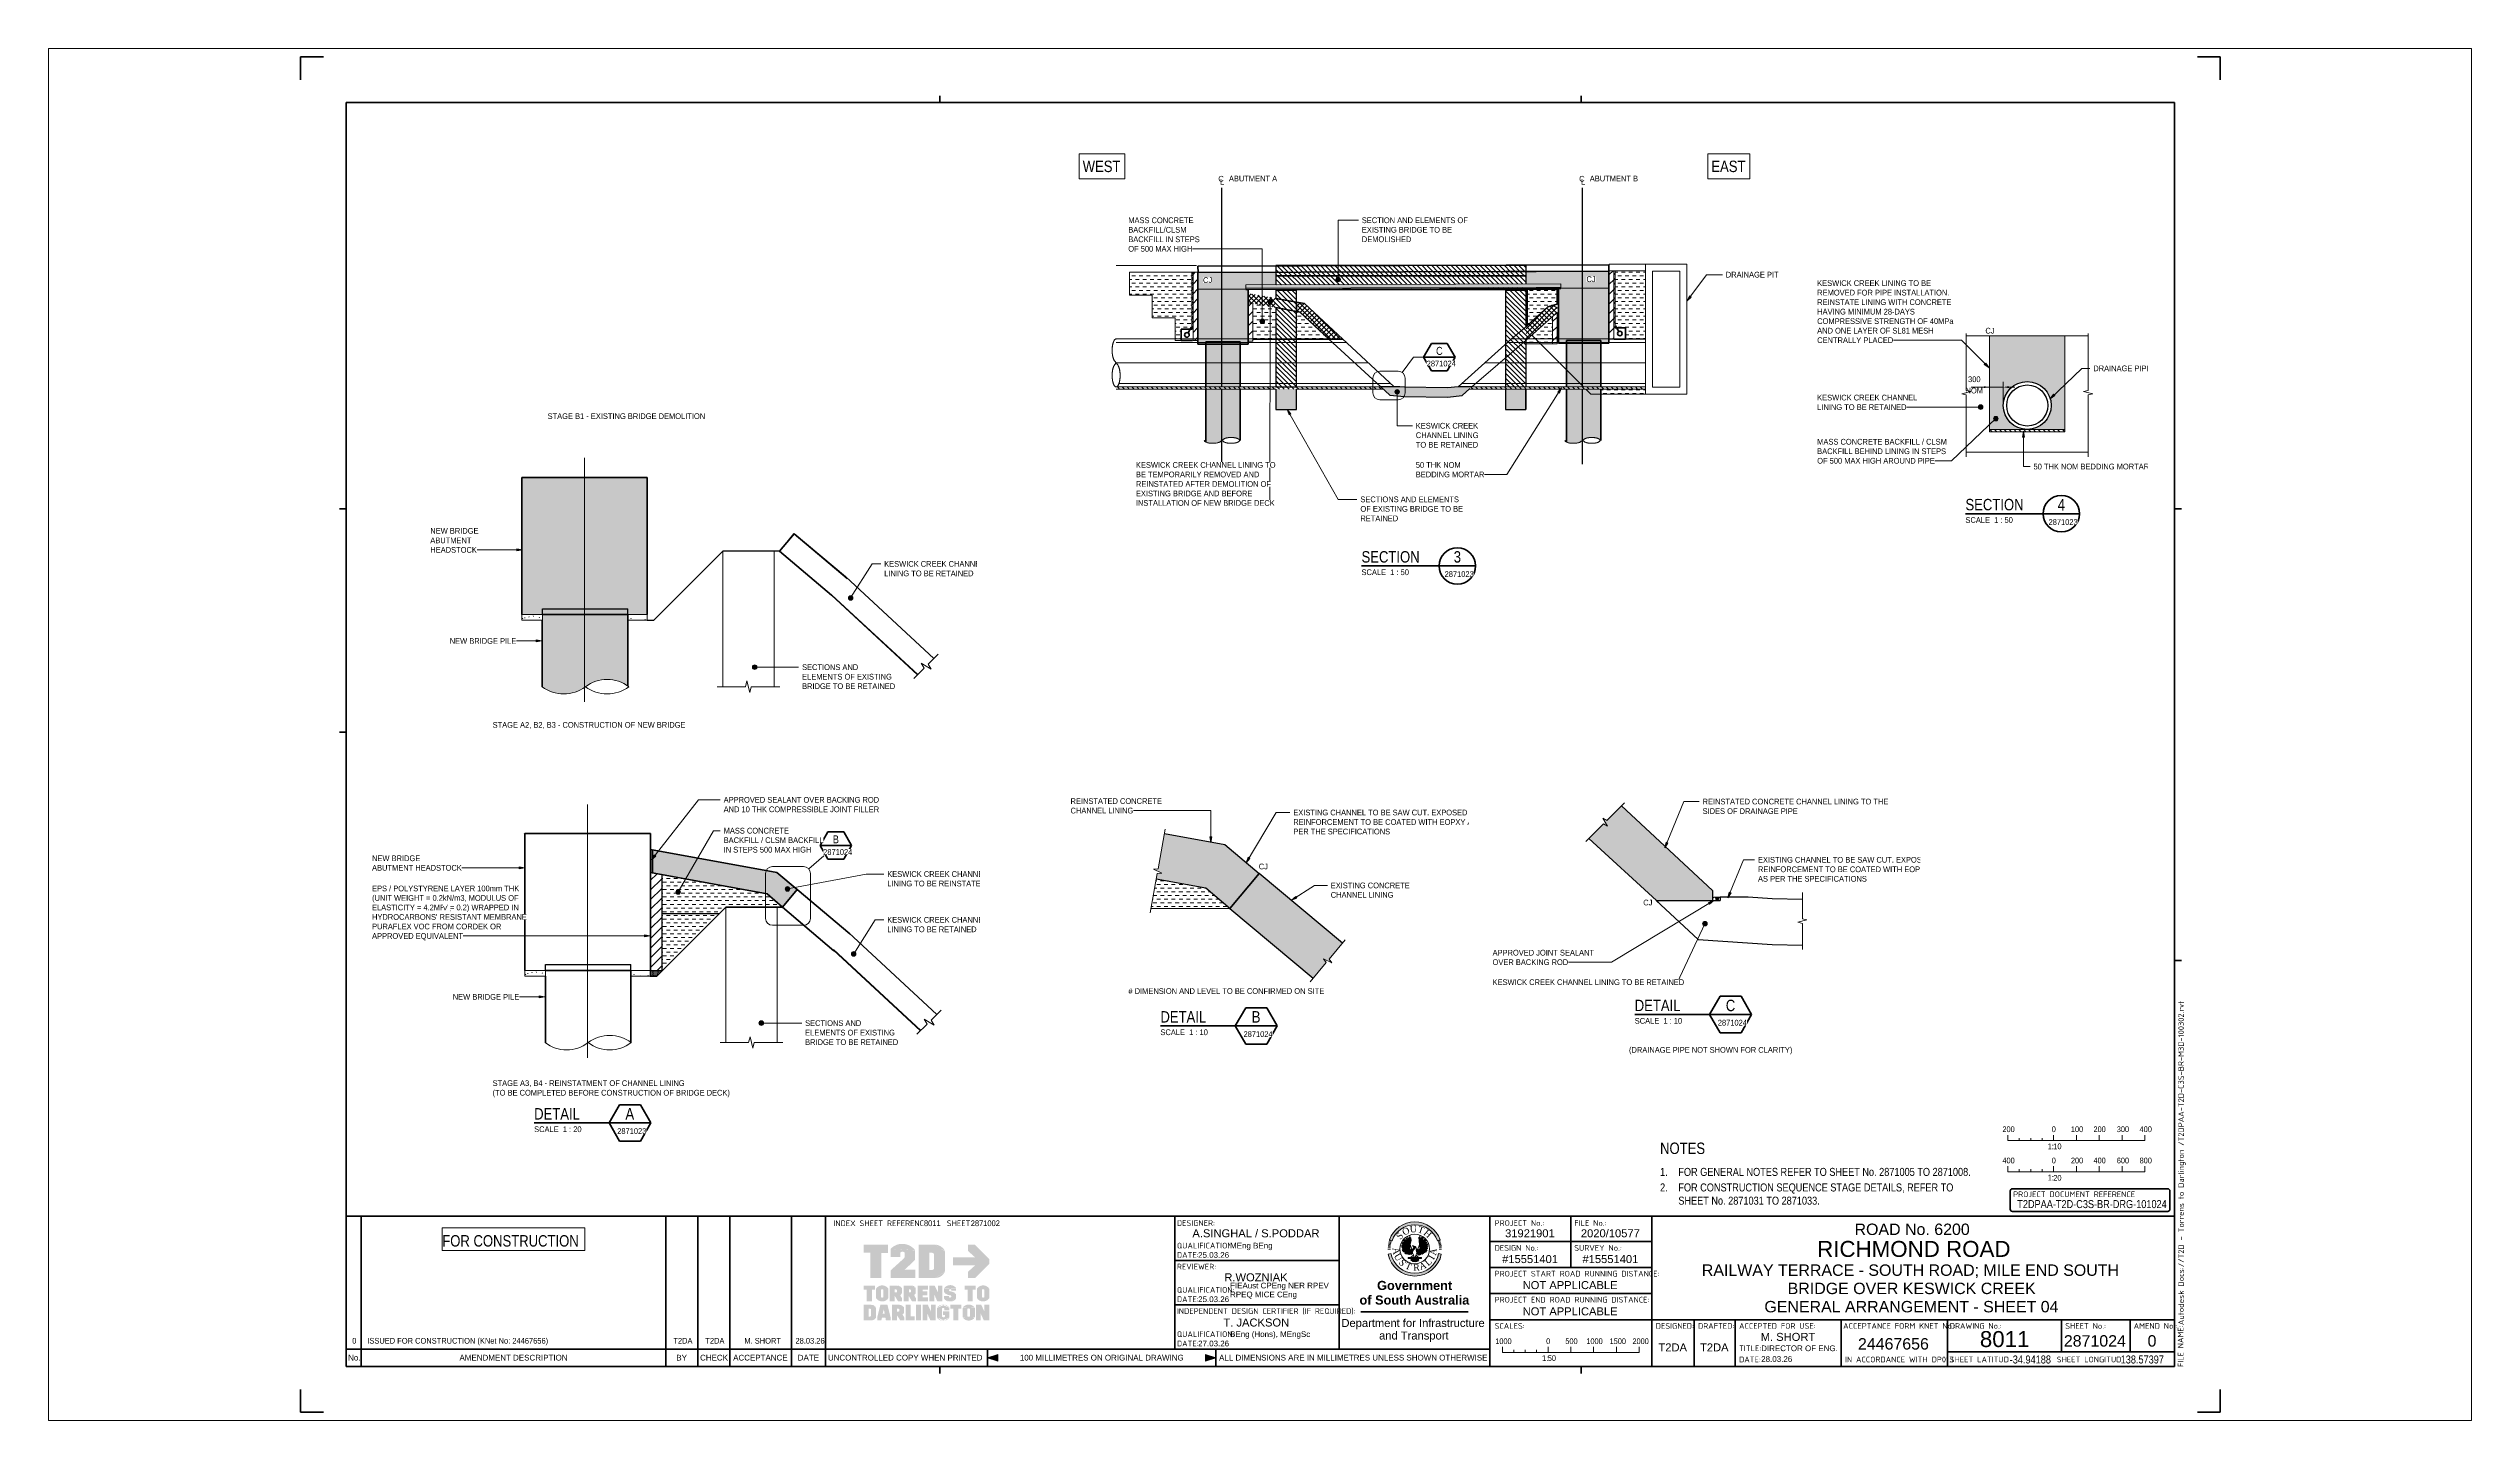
# Paper-space layout 'Layout1' of a CAD drawing. Header units: metres. Extents: x -0.11 to 0.95, y 0 to 0.6.
# The model-space entities are those that its viewports show. They can reach past a viewport. Long polylines and large blocks are cut down to what shows.
import ezdxf

# ---------------------------------------------------------------- set-up
doc = ezdxf.new("R2010")
doc.units = ezdxf.units.M
for name, pattern in [('JacobsCenter', [0.015, 0.009, -0.0015, 0.003, -0.0015]), ('JacobsDash', [0.0045, 0.003, -0.0015]), ('JacobsDemolished', [0.0045, 0.003, -0.0015])]:
    doc.linetypes.add(name, pattern=pattern)
doc.layers.get('Defpoints').update_dxf_attribs({"color": 41})
for name, color, linetype, lineweight in [('A-ANNO-NOTE-STAMP', 10, 'Continuous', 18), ('BRIDGE-ABUTMENT-CONC', 7, 'Continuous', 50), ('BRIDGE-G-IMPT', 7, 'Continuous', 13), ('D-BDGE', 7, 'Continuous', 13), ('D-BDGE-18-SOLID', 7, 'Continuous', 9), ('D-BDGE-FLOOR', 7, 'Continuous', 50), ('D-BDGE-FLOOR-HID', 7, 'JacobsDash', 18), ('D-BDGE-FLOOR-PAT', 7, 'Continuous', 50), ('D-BDGE-FNDN', 7, 'Continuous', 50), ('D-BDGE-FNDN-PILE-CONC', 7, 'Continuous', 50), ('D-BDGE-FRAMING', 7, 'Continuous', 50), ('D-BDGE-LINE', 7, 'Continuous', 9), ('D-ENHA-ANNO-SYMB', 7, 'Continuous', 50), ('D-ENHA-GEN-ANNO-SYMB', 7, 'Continuous', 9), ('D-ENHA-GEN-LINE', 7, 'Continuous', 9), ('D-ENHA-TEXT', 7, 'Continuous', 9), ('D-ENHA-TEXT-DIMS', 7, 'Continuous', 9), ('D-ENHA-TITLEBLOCK', 7, 'Continuous', 9), ('G-ANNO-TTLB', 7, 'Continuous', 18)]:
    doc.layers.add(name, color=color, linetype=linetype, lineweight=lineweight)
for name, color, linetype, lineweight, true_color in [('BRIDGE-FRAMING-LINE-18-HID', 7, 'Continuous', 13, 0x8c8cc6), ('D-BDGE-DECK', 7, 'Continuous', 13, 0x8c8cc6), ('D-BDGE-INT-WALL', 7, 'Continuous', 13, 0x8c8cc6), ('D-BDGE-WALL-HIDN', 7, 'Continuous', 13, 0x8c8cc6)]:
    doc.layers.add(name, color=color, linetype=linetype, lineweight=lineweight, true_color=true_color)
doc.layers.add('D-BDGE-ANNO-NPLT', color=191, linetype='Continuous', plot=False)
doc.layers.get('D-BDGE-ANNO-NPLT').freeze()
doc.styles.add('Arial', font='arial.ttf', dxfattribs={"height": 0.0025})
doc.styles.add('Arial Narrow', font='ARIALN.TTF', dxfattribs={"height": 0.05})
doc.styles.add('Arial Narrow_1', font='ARIALN.TTF', dxfattribs={"height": 0.07})
doc.styles.add('Arial Narrow_10', font='ARIALN.TTF', dxfattribs={"width": 0.9, "height": 0.0025})
doc.styles.add('Arial Narrow_2', font='ARIALN.TTF', dxfattribs={"height": 0.05})
doc.styles.add('Arial Narrow_3', font='ARIALN.TTF', dxfattribs={"height": 0.025})
doc.styles.add('Arial Narrow_4', font='ARIALN.TTF', dxfattribs={"height": 0.0035})
doc.styles.add('Arial Narrow_5', font='ARIALN.TTF', dxfattribs={"height": 0.005})
doc.styles.add('Arial Narrow_6', font='ARIALN.TTF', dxfattribs={"height": 0.125})
doc.styles.add('Arial Narrow_7', font='ARIALN.TTF', dxfattribs={"height": 0.25})
doc.styles.add('Arial Narrow_8', font='ARIALN.TTF', dxfattribs={"height": 0.175})
doc.styles.add('Arial Narrow_9', font='ARIALN.TTF', dxfattribs={"height": 0.0025})
doc.styles.add('Arial_1', font='arial.ttf', dxfattribs={"height": 0.0035})
doc.styles.add('Arial_2', font='arial.ttf', dxfattribs={"height": 0.005})
doc.styles.add('Arial_3', font='arial.ttf', dxfattribs={"height": 0.007})
doc.styles.add('Arial_B', font='arialbd.ttf', dxfattribs={"height": 0.004})
doc.styles.add('ISOCPEUR', font='isocpeur.ttf', dxfattribs={"height": 0.0025})
doc.styles.add('Times New Roman', font='times.ttf', dxfattribs={"height": 0.008001})
doc.dimstyles.new('Dimension_Standard_T__mm_', dxfattribs={"dimscale": 0.3048, "dimtxt": 0.127929, "dimasz": 0.410105, "dimexe": 0.393701, "dimexo": 0.246063, "dimgap": 0.164042, "dimtad": 1, "dimdec": 0, "dimlfac": 1000, "dimzin": 0, "dimdsep": 46, "dimtxsty": 'Arial Narrow_6', "dimsah": 1, "dimcen": 0.09, "dimaunit": 1, "dimadec": 4, "dimazin": 0, "dimtfac": 1, "dimtdec": 4, "dimtix": 1, "dimtmove": 2, "dimatfit": 3, "dimfxl": 1, "dimtvp": 1, "dimtolj": 1, "dimtzin": 0, "dimlwd": 18, "dimlwe": 18, "dimarcsym": 2})
pattern_1 = [(0, (585.828593, 18.093), (0.16256, 0.04064), [0.00671, -0.11521, 0.00671, -0.11521, -0.65024]), (0, (585.828593, 18.093), (0.16256, 0.04064), [-0.24384, 0.00671, -0.23713, 0.00671, -0.11521, -0.28448]), (0, (585.828593, 18.093), (0.16256, 0.04064), [-0.6096, 0.00671, -0.07457, 0.00671, -0.19649]), (120, (585.889593, 18.114), (-0.11647527, 0.1204611), [0.00671, -0.11521, 0.00671, -0.76545]), (120, (585.889593, 18.114), (-0.11647527, 0.1204611), [-0.12863, -0.11521, 0.00671, -0.23713, -0.4064]), (120, (585.889593, 18.114), (-0.11647527, 0.1204611), [-0.48768, 0.00671, -0.11521, 0.00671, -0.27777]), (120, (585.889593, 18.114), (-0.11647527, 0.1204611), [-0.61631, -0.07457, 0.00671, -0.19649]), (240, (585.909593, 18.195), (-0.04608473, -0.1611011), [0.00671, -0.11521, 0.00671, -0.76545]), (240, (585.909593, 18.195), (-0.04608473, -0.1611011), [-0.12863, -0.11521, 0.00671, -0.23713, -0.4064]), (240, (585.909593, 18.195), (-0.04608473, -0.1611011), [-0.48768, 0.00671, -0.11521, 0.00671, -0.27777]), (240, (585.909593, 18.195), (-0.04608473, -0.1611011), [-0.61631, -0.07457, 0.00671, -0.19649])]
pattern_2 = [(0, (591.72097, 18.093), (0.16256, 0.04064), [0.00671, -0.11521, 0.00671, -0.11521, -0.65024]), (0, (591.72097, 18.093), (0.16256, 0.04064), [-0.24384, 0.00671, -0.23713, 0.00671, -0.11521, -0.28448]), (0, (591.72097, 18.093), (0.16256, 0.04064), [-0.6096, 0.00671, -0.07457, 0.00671, -0.19649]), (120, (591.78197, 18.114), (-0.11647527, 0.1204611), [0.00671, -0.11521, 0.00671, -0.76545]), (120, (591.78197, 18.114), (-0.11647527, 0.1204611), [-0.12863, -0.11521, 0.00671, -0.23713, -0.4064]), (120, (591.78197, 18.114), (-0.11647527, 0.1204611), [-0.48768, 0.00671, -0.11521, 0.00671, -0.27777]), (120, (591.78197, 18.114), (-0.11647527, 0.1204611), [-0.61631, -0.07457, 0.00671, -0.19649]), (240, (591.80197, 18.195), (-0.04608473, -0.1611011), [0.00671, -0.11521, 0.00671, -0.76545]), (240, (591.80197, 18.195), (-0.04608473, -0.1611011), [-0.12863, -0.11521, 0.00671, -0.23713, -0.4064]), (240, (591.80197, 18.195), (-0.04608473, -0.1611011), [-0.48768, 0.00671, -0.11521, 0.00671, -0.27777]), (240, (591.80197, 18.195), (-0.04608473, -0.1611011), [-0.61631, -0.07457, 0.00671, -0.19649])]
pattern_3 = [(0, (603.07575, 18.143), (0.08064, 0.08064), [0.08064, -0.08064])]
pattern_4 = [(45, (603.07575, 18.143), (-0.106066, 0.106066), [])]
pattern_5 = [(45, (603.07575, 18.143), (-0.053033, 0.053033), []), (135, (603.07575, 18.143), (-0.053033, -0.053033), [])]
pattern_6 = [(135, (603.07575, 18.143), (-0.053033, -0.053033), [])]
pattern_7 = [(0, (603.07575, 18.143), (0.08065, 0.08064), [0.08065, -0.08065])]

# ---------------------------------------------------------------- blocks, each defined once
blk = doc.blocks.new('Viewport - Detail Ɵ-4899528-GENERAL ARRANGEMENT - SHEET 04')
at = {"layer": 'D-ENHA-ANNO-SYMB'}
for p, q in [((0.05, 0), (0, 0)), ((0.0374, 0.008), (0.0328, 0)), ((0.0466, 0.008), (0.0374, 0.008)), ((0.0512, 0), (0.0466, 0.008)), ((0.0328, 0), (0.0374, -0.008)), ((0.0374, -0.008), (0.0466, -0.008)), ((0.0466, -0.008), (0.0512, 0)), ((0.0512, 0), (0.05, 0))]:
    blk.add_line(p, q, dxfattribs=at)
at = {"layer": 'D-ENHA-ANNO-SYMB', "lineweight": 9, "insert": (0, 0.0065), "char_height": 0.005, "width": 0.024692, "attachment_point": 1, "style": 'Arial Narrow_5'}
blk.add_mtext('DETAIL', dxfattribs=at)
blk = doc.blocks.new('T2DPAA-T2D-PWA-DE-XRF-000001 - Drawing3_dwg-6272381-GENERAL ARRANGEMENT - SHEET 04')
at = {"layer": 'BRIDGE-G-IMPT'}
h = blk.add_hatch(color=256, dxfattribs=at)
edge = h.paths.add_edge_path()
edge.add_line((0.1549, 0.1015), (0.1515, 0.1021))
edge.add_arc((0.1226, 0.1077), 0.0295, 190.997, 349.003, ccw=False)
edge.add_line((0.0937, 0.1021), (0.0903, 0.1015))
edge.add_arc((0.1226, 0.1077), 0.0329, 190.997, 349.003)
edge = h.paths.add_edge_path()
edge.add_arc((0.1226, 0.1077), 0.0329, 20.0475, 159.9525, ccw=False)
edge.add_line((0.1535, 0.119), (0.1503, 0.1178))
edge.add_arc((0.1226, 0.1077), 0.0295, 20.0475, 159.9525)
edge.add_line((0.0949, 0.1178), (0.0917, 0.119))
h = blk.add_hatch(color=256, dxfattribs=at)
edge = h.paths.add_edge_path()
edge.add_arc((0.1226, 0.1077), 0.0329, 161.3902, 162.9856, ccw=False)
edge.add_line((0.0915, 0.1183), (0.0914, 0.1182))
edge.add_line((0.0915, 0.1183), (0.0947, 0.1172))
edge.add_line((0.0947, 0.1171), (0.0947, 0.1172))
edge.add_arc((0.1226, 0.1077), 0.0295, 161.3902, 162.9856)
edge.add_line((0.0944, 0.1163), (0.0911, 0.1174))
h = blk.add_hatch(color=256, dxfattribs=at)
edge = h.paths.add_edge_path()
edge.add_line((0.1206, 0.1074), (0.1207, 0.1074))
edge.add_line((0.1207, 0.1074), (0.1206, 0.1074))
edge = h.paths.add_edge_path()
edge.add_line((0.1166, 0.11), (0.1166, 0.1074))
edge.add_line((0.1166, 0.1074), (0.1183, 0.1065))
edge.add_line((0.1183, 0.1065), (0.119, 0.1076))
edge.add_line((0.119, 0.1076), (0.1204, 0.1079))
edge.add_line((0.1204, 0.1079), (0.1207, 0.1074))
edge.add_line((0.1207, 0.1074), (0.1211, 0.1067))
edge.add_line((0.1211, 0.1067), (0.1187, 0.1008))
edge.add_line((0.1187, 0.1008), (0.1178, 0.1012))
edge.add_line((0.1178, 0.1012), (0.1166, 0.1008))
edge.add_line((0.1166, 0.1008), (0.1161, 0.1012))
edge.add_line((0.1161, 0.1012), (0.1147, 0.101))
edge.add_line((0.1147, 0.101), (0.1143, 0.1017))
edge.add_line((0.1143, 0.1017), (0.1131, 0.1012))
edge.add_line((0.1131, 0.1012), (0.1128, 0.1022))
edge.add_line((0.1128, 0.1022), (0.1119, 0.1019))
edge.add_line((0.1119, 0.1019), (0.1119, 0.1029))
edge.add_line((0.1119, 0.1029), (0.1105, 0.1027))
edge.add_line((0.1105, 0.1027), (0.1107, 0.1043))
edge.add_line((0.1107, 0.1043), (0.1091, 0.1041))
edge.add_line((0.1091, 0.1041), (0.1095, 0.1057))
edge.add_line((0.1095, 0.1057), (0.1077, 0.106))
edge.add_line((0.1077, 0.106), (0.1081, 0.1069))
edge.add_line((0.1081, 0.1069), (0.1072, 0.1074))
edge.add_line((0.1072, 0.1074), (0.1081, 0.1091))
edge.add_line((0.1081, 0.1091), (0.1069, 0.11))
edge.add_line((0.1069, 0.11), (0.1081, 0.1112))
edge.add_line((0.1081, 0.1112), (0.1069, 0.1122))
edge.add_line((0.1069, 0.1122), (0.1085, 0.113))
edge.add_line((0.1085, 0.113), (0.1072, 0.1143))
edge.add_line((0.1072, 0.1143), (0.1095, 0.1145))
edge.add_line((0.1095, 0.1145), (0.1081, 0.116))
edge.add_line((0.1081, 0.116), (0.1105, 0.116))
edge.add_line((0.1105, 0.116), (0.1088, 0.1179))
edge.add_line((0.1088, 0.1179), (0.1119, 0.1163))
edge.add_line((0.1119, 0.1163), (0.1105, 0.1193))
edge.add_line((0.1105, 0.1193), (0.1138, 0.1172))
edge.add_line((0.1138, 0.1172), (0.1121, 0.121))
edge.add_line((0.1121, 0.121), (0.1147, 0.1181))
edge.add_line((0.1147, 0.1181), (0.1143, 0.1224))
edge.add_line((0.1143, 0.1224), (0.1159, 0.1188))
edge.add_line((0.1159, 0.1188), (0.1166, 0.1236))
edge.add_line((0.1166, 0.1236), (0.1171, 0.1207))
edge.add_line((0.1171, 0.1207), (0.1178, 0.1214))
edge.add_line((0.1178, 0.1214), (0.118, 0.1179))
edge.add_line((0.118, 0.1179), (0.1171, 0.1131))
edge.add_line((0.1171, 0.1131), (0.1178, 0.111))
edge.add_line((0.1178, 0.111), (0.1166, 0.11))
for points in [[(0.1105, 0.1193), (0.1088, 0.1179), (0.1119, 0.1163)], [(0.1369, 0.1093), (0.1385, 0.1081), (0.1367, 0.1074), (0.1376, 0.106), (0.1357, 0.106), (0.1367, 0.1043), (0.1348, 0.1043), (0.1348, 0.1031), (0.1336, 0.1034), (0.1331, 0.1022), (0.1322, 0.1024), (0.1317, 0.1015), (0.1305, 0.1017), (0.1301, 0.101), (0.1296, 0.1015), (0.1291, 0.1005), (0.1286, 0.1008), (0.1277, 0.1003), (0.1275, 0.101), (0.1268, 0.1003), (0.1251, 0.1029), (0.1242, 0.1065), (0.1246, 0.1076), (0.1263, 0.1076), (0.127, 0.1067), (0.1284, 0.1072), (0.1291, 0.11), (0.1275, 0.1112), (0.1282, 0.1133), (0.1275, 0.1219), (0.1284, 0.121), (0.1289, 0.1236), (0.1294, 0.1193), (0.1312, 0.1226), (0.1305, 0.1191), (0.1331, 0.1212), (0.1317, 0.1179), (0.1348, 0.1195), (0.1324, 0.116), (0.1364, 0.1179), (0.1341, 0.1155), (0.1371, 0.116), (0.1355, 0.1143), (0.1381, 0.1141), (0.1364, 0.1131), (0.1383, 0.1124), (0.1367, 0.1114), (0.1385, 0.11)], [(0.1312, 0.1226), (0.1331, 0.1212), (0.1305, 0.1191)], [(0.1348, 0.1195), (0.1364, 0.1179), (0.1324, 0.116)], [(0.1069, 0.1122), (0.1069, 0.11), (0.1081, 0.1112)], [(0.1081, 0.116), (0.1072, 0.1143), (0.1095, 0.1145)], [(0.1077, 0.106), (0.1091, 0.1041), (0.1095, 0.1057)], [(0.1105, 0.1027), (0.1119, 0.1019), (0.1119, 0.1029)], [(0.1225, 0.0967), (0.1233, 0.0985), (0.1277, 0.0943), (0.1263, 0.0929), (0.1237, 0.092), (0.1202, 0.0924), (0.1176, 0.0943), (0.1218, 0.0984)], [(0.1291, 0.1005), (0.1301, 0.101), (0.1296, 0.1015)], [(0.1317, 0.1015), (0.1331, 0.1022), (0.1322, 0.1024)], [(0.1383, 0.1124), (0.1381, 0.1141), (0.1364, 0.1131)]]:
    blk.add_hatch(color=256, dxfattribs=at).paths.add_polyline_path(points)
h = blk.add_hatch(color=256, dxfattribs=at)
edge = h.paths.add_edge_path()
edge.add_line((0.154, 0.1174), (0.1508, 0.1163))
edge.add_arc((0.1226, 0.1077), 0.0295, 17.0144, 18.6098)
edge.add_line((0.1505, 0.1172), (0.1505, 0.1171))
edge.add_line((0.1505, 0.1172), (0.1537, 0.1183))
edge.add_line((0.1538, 0.1182), (0.1537, 0.1183))
edge.add_arc((0.1226, 0.1077), 0.0329, 17.0144, 18.6098, ccw=False)
h = blk.add_hatch(color=256, dxfattribs=at)
edge = h.paths.add_edge_path()
edge.add_line((0.0931, 0.1083), (0.0897, 0.1083))
edge.add_arc((0.1226, 0.1077), 0.0329, 177.3415, 178.9368, ccw=False)
edge.add_line((0.0897, 0.1094), (0.0897, 0.1093))
edge.add_line((0.0897, 0.1094), (0.0932, 0.1092))
edge.add_line((0.0932, 0.1091), (0.0932, 0.1092))
edge.add_arc((0.1226, 0.1077), 0.0295, 177.3415, 178.9368)
h = blk.add_hatch(color=256, dxfattribs=at)
edge = h.paths.add_edge_path()
edge.add_line((0.0931, 0.1069), (0.0897, 0.1068))
edge.add_arc((0.1226, 0.1077), 0.0329, 180, 181.5953, ccw=False)
edge.add_line((0.0897, 0.1078), (0.0897, 0.1077))
edge.add_line((0.0897, 0.1078), (0.0931, 0.1078))
edge.add_line((0.0931, 0.1077), (0.0931, 0.1078))
edge.add_arc((0.1226, 0.1077), 0.0295, 180, 181.5953)
h = blk.add_hatch(color=256, dxfattribs=at)
edge = h.paths.add_edge_path()
edge.add_arc((0.1226, 0.1077), 0.0329, 174.6829, 176.2783, ccw=False)
edge.add_line((0.0899, 0.1109), (0.0898, 0.1108))
edge.add_line((0.0899, 0.1109), (0.0933, 0.1106))
edge.add_line((0.0933, 0.1105), (0.0933, 0.1106))
edge.add_arc((0.1226, 0.1077), 0.0295, 174.6829, 176.2783)
edge.add_line((0.0932, 0.1096), (0.0898, 0.1099))
h = blk.add_hatch(color=256, dxfattribs=at)
edge = h.paths.add_edge_path()
edge.add_arc((0.1226, 0.1077), 0.0329, 172.0244, 173.6197, ccw=False)
edge.add_line((0.09, 0.1124), (0.09, 0.1123))
edge.add_line((0.09, 0.1124), (0.0934, 0.1119))
edge.add_line((0.0934, 0.1118), (0.0934, 0.1119))
edge.add_arc((0.1226, 0.1077), 0.0295, 172.0244, 173.6197)
edge.add_line((0.0933, 0.111), (0.0899, 0.1114))
h = blk.add_hatch(color=256, dxfattribs=at)
edge = h.paths.add_edge_path()
edge.add_arc((0.1226, 0.1077), 0.0329, 169.3658, 170.9612, ccw=False)
edge.add_line((0.0903, 0.1139), (0.0903, 0.1138))
edge.add_line((0.0903, 0.1139), (0.0937, 0.1133))
edge.add_line((0.0936, 0.1132), (0.0937, 0.1133))
edge.add_arc((0.1226, 0.1077), 0.0295, 169.3658, 170.9612)
edge.add_line((0.0935, 0.1124), (0.0901, 0.1129))
h = blk.add_hatch(color=256, dxfattribs=at)
edge = h.paths.add_edge_path()
edge.add_arc((0.1226, 0.1077), 0.0329, 166.7073, 168.3026, ccw=False)
edge.add_line((0.0906, 0.1154), (0.0906, 0.1153))
edge.add_line((0.0906, 0.1154), (0.0939, 0.1146))
edge.add_line((0.0939, 0.1145), (0.0939, 0.1146))
edge.add_arc((0.1226, 0.1077), 0.0295, 166.7073, 168.3026)
edge.add_line((0.0937, 0.1137), (0.0904, 0.1144))
h = blk.add_hatch(color=256, dxfattribs=at)
edge = h.paths.add_edge_path()
edge.add_line((0.0941, 0.115), (0.0907, 0.1159))
edge.add_arc((0.1226, 0.1077), 0.0329, 164.0488, 165.6441, ccw=False)
edge.add_line((0.091, 0.1169), (0.091, 0.1168))
edge.add_line((0.091, 0.1169), (0.0943, 0.1159))
edge.add_line((0.0943, 0.1158), (0.0943, 0.1159))
edge.add_arc((0.1226, 0.1077), 0.0295, 164.0488, 165.6441)
h = blk.add_hatch(color=256, dxfattribs=at)
edge = h.paths.add_edge_path()
edge.add_line((0.1232, 0.1095), (0.1225, 0.1076))
edge.add_line((0.1225, 0.1076), (0.1207, 0.1074))
edge.add_line((0.1207, 0.1074), (0.1207, 0.1074))
edge.add_line((0.1207, 0.1074), (0.1216, 0.1086))
edge.add_line((0.1216, 0.1086), (0.1197, 0.1119))
edge.add_line((0.1197, 0.1119), (0.1232, 0.1107))
edge.add_line((0.1232, 0.1107), (0.1239, 0.1098))
edge.add_line((0.1239, 0.1098), (0.1232, 0.1095))
h = blk.add_hatch(color=256, dxfattribs=at)
edge = h.paths.add_edge_path()
edge.add_arc((0.1226, 0.1077), 0.0295, 14.3559, 15.9512)
edge.add_line((0.1509, 0.1159), (0.1509, 0.1158))
edge.add_line((0.1509, 0.1159), (0.1542, 0.1169))
edge.add_line((0.1542, 0.1168), (0.1542, 0.1169))
edge.add_arc((0.1226, 0.1077), 0.0329, 14.3559, 15.9512, ccw=False)
edge.add_line((0.1545, 0.1159), (0.1511, 0.115))
h = blk.add_hatch(color=256, dxfattribs=at)
edge = h.paths.add_edge_path()
edge.add_line((0.1548, 0.1144), (0.1514, 0.1137))
edge.add_arc((0.1226, 0.1077), 0.0295, 11.6974, 13.2927)
edge.add_line((0.1512, 0.1146), (0.1513, 0.1145))
edge.add_line((0.1512, 0.1146), (0.1546, 0.1154))
edge.add_line((0.1546, 0.1153), (0.1546, 0.1154))
edge.add_arc((0.1226, 0.1077), 0.0329, 11.6974, 13.2927, ccw=False)
h = blk.add_hatch(color=256, dxfattribs=at)
edge = h.paths.add_edge_path()
edge.add_arc((0.1226, 0.1077), 0.0295, 9.0388, 10.6342)
edge.add_line((0.1515, 0.1133), (0.1515, 0.1132))
edge.add_line((0.1515, 0.1133), (0.1549, 0.1139))
edge.add_line((0.1549, 0.1138), (0.1549, 0.1139))
edge.add_arc((0.1226, 0.1077), 0.0329, 9.0388, 10.6342, ccw=False)
edge.add_line((0.1551, 0.1129), (0.1517, 0.1124))
h = blk.add_hatch(color=256, dxfattribs=at)
edge = h.paths.add_edge_path()
edge.add_arc((0.1226, 0.1077), 0.0295, 6.3803, 7.9756)
edge.add_line((0.1518, 0.1119), (0.1518, 0.1118))
edge.add_line((0.1518, 0.1119), (0.1552, 0.1124))
edge.add_line((0.1552, 0.1123), (0.1552, 0.1124))
edge.add_arc((0.1226, 0.1077), 0.0329, 6.3803, 7.9756, ccw=False)
edge.add_line((0.1553, 0.1114), (0.1519, 0.111))
h = blk.add_hatch(color=256, dxfattribs=at)
edge = h.paths.add_edge_path()
edge.add_line((0.1554, 0.1099), (0.152, 0.1096))
edge.add_arc((0.1226, 0.1077), 0.0295, 3.7217, 5.3171)
edge.add_line((0.1519, 0.1106), (0.1519, 0.1105))
edge.add_line((0.1519, 0.1106), (0.1553, 0.1109))
edge.add_line((0.1553, 0.1108), (0.1553, 0.1109))
edge.add_arc((0.1226, 0.1077), 0.0329, 3.7217, 5.3171, ccw=False)
h = blk.add_hatch(color=256, dxfattribs=at)
edge = h.paths.add_edge_path()
edge.add_line((0.1555, 0.1083), (0.1521, 0.1083))
edge.add_arc((0.1226, 0.1077), 0.0295, 1.0632, 2.6585)
edge.add_line((0.152, 0.1092), (0.152, 0.1091))
edge.add_line((0.152, 0.1092), (0.1554, 0.1094))
edge.add_line((0.1555, 0.1093), (0.1554, 0.1094))
edge.add_arc((0.1226, 0.1077), 0.0329, 1.0632, 2.6585, ccw=False)
h = blk.add_hatch(color=256, dxfattribs=at)
edge = h.paths.add_edge_path()
edge.add_line((0.1555, 0.1068), (0.152, 0.1069))
edge.add_arc((0.1226, 0.1077), 0.0295, 358.4047, 360)
edge.add_line((0.1521, 0.1078), (0.1521, 0.1077))
edge.add_line((0.1521, 0.1078), (0.1555, 0.1078))
edge.add_line((0.1555, 0.1077), (0.1555, 0.1078))
edge.add_arc((0.1226, 0.1077), 0.0329, 358.4047, 360, ccw=False)
for p, q in [((0.0917, 0.119), (0.0949, 0.1178)), ((0.1105, 0.1193), (0.1088, 0.1179)), ((0.1119, 0.1163), (0.1105, 0.1193)), ((0.1305, 0.1191), (0.1312, 0.1226)), ((0.1331, 0.1212), (0.1305, 0.1191)), ((0.1312, 0.1226), (0.1331, 0.1212)), ((0.1324, 0.116), (0.1348, 0.1195)), ((0.1348, 0.1195), (0.1364, 0.1179)), ((0.1503, 0.1178), (0.1535, 0.119)), ((0.0903, 0.1015), (0.0937, 0.1021)), ((0.1069, 0.1122), (0.1069, 0.11)), ((0.1081, 0.1112), (0.1069, 0.1122)), ((0.1069, 0.11), (0.1081, 0.1112)), ((0.1081, 0.116), (0.1072, 0.1143)), ((0.1072, 0.1143), (0.1095, 0.1145)), ((0.1077, 0.106), (0.1091, 0.1041)), ((0.1095, 0.1057), (0.1077, 0.106)), ((0.1095, 0.1145), (0.1081, 0.116)), ((0.1088, 0.1179), (0.1119, 0.1163)), ((0.1091, 0.1041), (0.1095, 0.1057)), ((0.1119, 0.1029), (0.1105, 0.1027)), ((0.1105, 0.1027), (0.1119, 0.1019)), ((0.1119, 0.1019), (0.1119, 0.1029)), ((0.115, 0.0967), (0.1197, 0.0967)), ((0.1211, 0.1003), (0.1173, 0.0974)), ((0.1244, 0.1003), (0.1272, 0.0974)), ((0.1256, 0.0967), (0.1308, 0.0967)), ((0.1296, 0.1015), (0.1291, 0.1005)), ((0.1291, 0.1005), (0.1301, 0.101)), ((0.1301, 0.101), (0.1296, 0.1015)), ((0.1322, 0.1024), (0.1317, 0.1015)), ((0.1317, 0.1015), (0.1331, 0.1022)), ((0.1331, 0.1022), (0.1322, 0.1024)), ((0.1364, 0.1179), (0.1324, 0.116)), ((0.1381, 0.1141), (0.1364, 0.1131)), ((0.1364, 0.1131), (0.1383, 0.1124)), ((0.1383, 0.1124), (0.1381, 0.1141)), ((0.1515, 0.1021), (0.1549, 0.1015))]:
    blk.add_line(p, q, dxfattribs=at)
at = {"layer": 'BRIDGE-G-IMPT', "flags": 128}
for points in [[(0.1085, 0.113), (0.1072, 0.1143), (0.1095, 0.1145), (0.1081, 0.116), (0.1105, 0.116), (0.1088, 0.1179), (0.1119, 0.1163), (0.1105, 0.1193), (0.1138, 0.1172), (0.1121, 0.121), (0.1147, 0.1181), (0.1143, 0.1224), (0.1159, 0.1188), (0.1166, 0.1236), (0.1171, 0.1207), (0.1178, 0.1214), (0.118, 0.1179), (0.1171, 0.1131), (0.119, 0.1076), (0.1204, 0.1079), (0.1211, 0.1067), (0.1187, 0.1008), (0.1178, 0.1012), (0.1166, 0.1008), (0.1161, 0.1012), (0.1147, 0.101), (0.1143, 0.1017), (0.1131, 0.1012), (0.1128, 0.1022), (0.1119, 0.1019), (0.1119, 0.1029), (0.1105, 0.1027), (0.1107, 0.1043), (0.1091, 0.1041), (0.1095, 0.1057), (0.1077, 0.106), (0.1081, 0.1069), (0.1072, 0.1074), (0.1081, 0.1091), (0.1069, 0.11), (0.1081, 0.1112), (0.1069, 0.1122), (0.1087, 0.1131)], [(0.1199, 0.1031), (0.1225, 0.0967), (0.1251, 0.1029), (0.1242, 0.1065), (0.1246, 0.1076), (0.1263, 0.1076), (0.1282, 0.1133), (0.1275, 0.1219), (0.1284, 0.121), (0.1289, 0.1236), (0.1294, 0.1193), (0.1312, 0.1226), (0.1305, 0.1191), (0.1331, 0.1212), (0.1317, 0.1179), (0.1348, 0.1195), (0.1324, 0.116), (0.1364, 0.1179), (0.1341, 0.1155), (0.1371, 0.116), (0.1355, 0.1143), (0.1381, 0.1141), (0.1364, 0.1131), (0.1383, 0.1124), (0.1367, 0.1114), (0.1385, 0.11), (0.1369, 0.1093), (0.1385, 0.1081), (0.1367, 0.1074), (0.1376, 0.106), (0.1357, 0.106), (0.1367, 0.1043), (0.1348, 0.1043), (0.1348, 0.1031), (0.1336, 0.1034), (0.1331, 0.1022), (0.1322, 0.1024), (0.1317, 0.1015), (0.1305, 0.1017), (0.1301, 0.101), (0.1296, 0.1015), (0.1291, 0.1005), (0.1286, 0.1008), (0.1277, 0.1003), (0.1275, 0.101), (0.1268, 0.1003), (0.1251, 0.1029)], [(0.1206, 0.0974), (0.1145, 0.0974), (0.1145, 0.0962), (0.1194, 0.0962)], [(0.119, 0.1076), (0.1183, 0.1065), (0.1166, 0.1074), (0.1166, 0.11), (0.1178, 0.111)], [(0.1218, 0.0984), (0.1176, 0.0943), (0.1202, 0.0924), (0.1237, 0.092), (0.1263, 0.0929), (0.1277, 0.0943), (0.1233, 0.0985)], [(0.1239, 0.1098), (0.1244, 0.1091), (0.1246, 0.1076)], [(0.1246, 0.0974), (0.1308, 0.0974), (0.1308, 0.0962), (0.126, 0.0962)], [(0.1263, 0.1076), (0.127, 0.1067), (0.1284, 0.1072), (0.1291, 0.11), (0.1275, 0.1112)]]:
    blk.add_lwpolyline(points, dxfattribs=at)
blk.add_lwpolyline([(0.1206, 0.1074), (0.1216, 0.1086), (0.1197, 0.1119), (0.1232, 0.1107), (0.1239, 0.1098), (0.1232, 0.1095), (0.1225, 0.1076)], close=True, dxfattribs=at)
at = {"layer": 'BRIDGE-G-IMPT'}
blk.add_circle((0.1226, 0.1077), 0.018, dxfattribs=at)
for radius, start, end in [(0.0329, 20.0475, 159.9525), (0.0295, 20.0475, 159.9525), (0.0329, 190.997, 349.003), (0.0295, 190.997, 349.003)]:
    blk.add_arc((0.1226, 0.1077), radius, start, end, dxfattribs=at)
at = {"layer": 'BRIDGE-G-IMPT', "lineweight": 9, "char_height": 0.008, "attachment_point": 2, "line_spacing_factor": 1.029793, "style": 'Times New Roman'}
for s, insert, width, rotation in [('S', (0.1012, 0.1263), 0.008041, 49.0663), ('O', (0.1099, 0.133), 0.010353, 26.6943), ('U', (0.1205, 0.136), 0.010353, 4.3222), ('T', (0.1314, 0.1347), 0.008744, 341.9502), ('H', (0.141, 0.1293), 0.010353, 319.5782), ('A', (0.104, 0.106), 0.010353, 279.6978), ('U', (0.1058, 0.0996), 0.010353, 300.15), ('S', (0.1107, 0.0935), 0.008041, 310.3575), ('T', (0.1164, 0.0903), 0.008744, 336.9699), ('R', (0.1244, 0.0893), 0.009549, 3.701), ('A', (0.1307, 0.0909), 0.010353, 21.3382), ('L', (0.1363, 0.0949), 0.008744, 42.375), ('I', (0.1395, 0.0995), 0.004825, 60.5783), ('A', (0.141, 0.1048), 0.010353, 83.64)]:
    blk.add_mtext(s, dxfattribs=dict(at, insert=insert, width=width, rotation=rotation))
blk = doc.blocks.new('T2DPAA-T2D-PWA-DE-XRF-000001 - Standard-7771779-GENERAL ARRANGEMENT - SHEET 04')
at = {"layer": 'BRIDGE-G-IMPT', "lineweight": 9}
for points in [[(0.3055, 0.0254), (0.3055, 0.0239), (0.3055, 0.0224), (0.301, 0.0239)], [(0.3965, 0.0254), (0.401, 0.0239), (0.3965, 0.0224), (0.3965, 0.0239)]]:
    blk.add_hatch(color=256, dxfattribs=at).paths.add_polyline_path(points)
at = {"layer": 'D-ENHA-TITLEBLOCK', "true_color": 0x1d4a5c}
h = blk.add_hatch(color=139, dxfattribs=at)
edge = h.paths.add_edge_path()
edge.add_line((0.2623, 0.0443), (0.2623, 0.0452))
edge.add_arc((0.2616, 0.044), 0.00145, 58.8241, 99.793)
edge.add_line((0.2613, 0.0454), (0.2613, 0.0441))
edge.add_arc((0.2616, 0.0455), 0.00141, 259.7202, 301.6629)
edge = h.paths.add_edge_path()
edge.add_arc((0.2625, 0.0448), 0.00224, 301.808, 330.1086, ccw=False)
edge.add_line((0.2637, 0.0429), (0.2645, 0.0415))
edge.add_line((0.2645, 0.0415), (0.2645, 0.0403))
edge.add_line((0.2645, 0.0403), (0.2627, 0.0403))
edge.add_line((0.2627, 0.0403), (0.2613, 0.0425))
edge.add_line((0.2613, 0.0425), (0.2613, 0.0403))
edge.add_line((0.2613, 0.0403), (0.2591, 0.0403))
edge.add_line((0.2591, 0.0403), (0.2591, 0.0471))
edge.add_line((0.2591, 0.0471), (0.2624, 0.0471))
edge.add_arc((0.2623, 0.0446), 0.00248, 32.8357, 87.7033, ccw=False)
edge.add_line((0.2644, 0.046), (0.2644, 0.0437))
edge = h.paths.add_edge_path()
edge.add_line((0.2674, 0.0527), (0.2674, 0.0537))
edge.add_arc((0.2667, 0.0524), 0.00145, 58.8241, 99.793)
edge.add_line((0.2665, 0.0539), (0.2665, 0.0526))
edge.add_arc((0.2667, 0.0539), 0.00141, 259.7202, 301.6629)
edge = h.paths.add_edge_path()
edge.add_arc((0.2676, 0.0532), 0.00224, 301.808, 330.1086, ccw=False)
edge.add_line((0.2688, 0.0513), (0.2696, 0.0499))
edge.add_line((0.2696, 0.0499), (0.2696, 0.0487))
edge.add_line((0.2696, 0.0487), (0.2678, 0.0487))
edge.add_line((0.2678, 0.0487), (0.2664, 0.051))
edge.add_line((0.2664, 0.051), (0.2664, 0.0487))
edge.add_line((0.2664, 0.0487), (0.2642, 0.0487))
edge.add_line((0.2642, 0.0487), (0.2642, 0.0555))
edge.add_line((0.2642, 0.0555), (0.2676, 0.0555))
edge.add_arc((0.2675, 0.0531), 0.00248, 32.8357, 87.7033, ccw=False)
edge.add_line((0.2695, 0.0544), (0.2695, 0.0521))
edge = h.paths.add_edge_path()
edge.add_line((0.2499, 0.0422), (0.2499, 0.0452))
edge.add_arc((0.2491, 0.0441), 0.00138, 56.3448, 98.7814)
edge.add_line((0.2489, 0.0454), (0.2489, 0.0419))
edge.add_arc((0.2491, 0.0433), 0.00138, 261.2186, 303.6552)
edge = h.paths.add_edge_path()
edge.add_line((0.2613, 0.0527), (0.2613, 0.0537))
edge.add_arc((0.2606, 0.0524), 0.00145, 58.8241, 99.793)
edge.add_line((0.2603, 0.0539), (0.2603, 0.0526))
edge.add_arc((0.2606, 0.0539), 0.00141, 259.7202, 301.6629)
edge = h.paths.add_edge_path()
edge.add_line((0.2502, 0.0403), (0.2467, 0.0403))
edge.add_line((0.2467, 0.0403), (0.2467, 0.0471))
edge.add_line((0.2467, 0.0471), (0.2501, 0.0471))
edge.add_arc((0.25, 0.0447), 0.00241, 26.2483, 85.5583, ccw=False)
edge.add_line((0.2521, 0.0457), (0.2521, 0.0416))
edge.add_arc((0.2502, 0.0424), 0.00209, 270, 338.4707, ccw=False)
h.paths.add_polyline_path([(0.2555, 0.0451), (0.255, 0.0432), (0.2559, 0.0432)])
h.paths.add_polyline_path([(0.2585, 0.0415), (0.2585, 0.0403), (0.2564, 0.0403), (0.2562, 0.0415), (0.2547, 0.0415), (0.2544, 0.0403), (0.2526, 0.0403), (0.2526, 0.0415), (0.254, 0.0471), (0.2571, 0.0471)])
h.paths.add_polyline_path([(0.2673, 0.042), (0.269, 0.042), (0.269, 0.0403), (0.2651, 0.0403), (0.2651, 0.0471), (0.2673, 0.0471)])
h.paths.add_polyline_path([(0.2718, 0.0403), (0.2696, 0.0403), (0.2696, 0.0471), (0.2718, 0.0471)])
h.paths.add_polyline_path([(0.2762, 0.0441), (0.2762, 0.0471), (0.2782, 0.0471), (0.2782, 0.0403), (0.2759, 0.0403), (0.2746, 0.0432), (0.2746, 0.0403), (0.2725, 0.0403), (0.2725, 0.0471), (0.2748, 0.0471)])
edge = h.paths.add_edge_path()
edge.add_arc((0.2817, 0.0424), 0.000774, 214.5178, 325.4822)
edge.add_line((0.2823, 0.0419), (0.2823, 0.0427))
edge.add_line((0.2823, 0.0427), (0.2815, 0.0427))
edge.add_line((0.2815, 0.0427), (0.2815, 0.0443))
edge.add_line((0.2815, 0.0443), (0.2842, 0.0443))
edge.add_line((0.2842, 0.0443), (0.2842, 0.0415))
edge.add_arc((0.2819, 0.0428), 0.00262, 274.1131, 330.4929, ccw=False)
edge.add_arc((0.2815, 0.0434), 0.00327, 260.2337, 279.7663, ccw=False)
edge.add_arc((0.2812, 0.0429), 0.00275, 208.3817, 264.7517, ccw=False)
edge.add_line((0.2788, 0.0416), (0.2788, 0.0458))
edge.add_arc((0.2812, 0.0445), 0.00268, 94.8448, 152.8409, ccw=False)
edge.add_arc((0.2815, 0.0424), 0.00482, 83.0812, 96.9188, ccw=False)
edge.add_arc((0.2818, 0.0444), 0.00278, 31.3102, 83.6241, ccw=False)
edge.add_line((0.2842, 0.0459), (0.2842, 0.0447))
edge.add_line((0.2842, 0.0447), (0.282, 0.0447))
edge.add_line((0.282, 0.0447), (0.282, 0.0455))
edge.add_arc((0.2815, 0.0451), 0.000641, 40.732, 139.268)
edge.add_line((0.281, 0.0455), (0.281, 0.0419))
h.paths.add_polyline_path([(0.2882, 0.0403), (0.2859, 0.0403), (0.2859, 0.0454), (0.2846, 0.0454), (0.2846, 0.0471), (0.2895, 0.0471), (0.2895, 0.0454), (0.2882, 0.0454)])
edge = h.paths.add_edge_path()
edge.add_arc((0.2927, 0.0429), 0.00104, 239.6549, 300.3451)
edge.add_line((0.2932, 0.042), (0.2932, 0.0454))
edge.add_arc((0.2927, 0.0445), 0.00103, 59.5446, 120.4554)
edge.add_line((0.2921, 0.0454), (0.2921, 0.042))
edge = h.paths.add_edge_path()
edge.add_arc((0.2927, 0.0434), 0.00323, 212.7347, 327.2653, ccw=False)
edge.add_line((0.29, 0.0417), (0.29, 0.0458))
edge.add_arc((0.2927, 0.044), 0.00323, 32.6408, 147.3592, ccw=False)
edge.add_line((0.2954, 0.0458), (0.2954, 0.0417))
h.paths.add_polyline_path([(0.3017, 0.0403), (0.2993, 0.0403), (0.298, 0.0432), (0.298, 0.0403), (0.2959, 0.0403), (0.2959, 0.0471), (0.2982, 0.0471), (0.2996, 0.0441), (0.2996, 0.0471), (0.3017, 0.0471)])
edge = h.paths.add_edge_path()
edge.add_arc((0.299, 0.0513), 0.00104, 239.6549, 300.3451)
edge.add_line((0.2995, 0.0504), (0.2995, 0.0538))
edge.add_arc((0.299, 0.0529), 0.00103, 59.5446, 120.4554)
edge.add_line((0.2985, 0.0538), (0.2985, 0.0504))
edge = h.paths.add_edge_path()
edge.add_arc((0.299, 0.0518), 0.00323, 212.7347, 327.2653, ccw=False)
edge.add_line((0.2963, 0.0501), (0.2963, 0.0542))
edge.add_arc((0.299, 0.0524), 0.00323, 32.6408, 147.3592, ccw=False)
edge.add_line((0.3017, 0.0542), (0.3017, 0.0501))
h.paths.add_polyline_path([(0.2945, 0.0487), (0.2923, 0.0487), (0.2923, 0.0538), (0.2909, 0.0538), (0.2909, 0.0555), (0.2958, 0.0555), (0.2958, 0.0538), (0.2945, 0.0538)])
edge = h.paths.add_edge_path()
edge.add_line((0.2872, 0.0518), (0.2872, 0.0499))
edge.add_arc((0.2849, 0.0513), 0.0027, 273.7285, 329.3952, ccw=False)
edge.add_line((0.285, 0.0486), (0.2841, 0.0486))
edge.add_arc((0.2842, 0.0512), 0.00266, 210.1626, 267.7624, ccw=False)
edge.add_line((0.2819, 0.0499), (0.2819, 0.051))
edge.add_line((0.2819, 0.051), (0.2841, 0.051))
edge.add_arc((0.2845, 0.0508), 0.000522, 155.2714, 300.4507)
edge.add_arc((0.2846, 0.0508), 0.000487, 289.6558, 416.8121)
edge.add_line((0.2849, 0.0512), (0.2834, 0.0515))
edge.add_arc((0.2841, 0.054), 0.00253, 213.4271, 255.8381, ccw=False)
edge.add_line((0.2819, 0.0526), (0.2819, 0.0544))
edge.add_arc((0.2846, 0.0525), 0.00325, 35.8397, 144.1603, ccw=False)
edge.add_line((0.2872, 0.0544), (0.2872, 0.0533))
edge.add_line((0.2872, 0.0533), (0.2851, 0.0533))
edge.add_arc((0.2846, 0.0535), 0.000494, 335.3316, 479.9481)
edge.add_arc((0.2845, 0.0535), 0.000428, 103.9979, 246.4243)
edge.add_line((0.2843, 0.0531), (0.2853, 0.0529))
edge.add_arc((0.2849, 0.0501), 0.00281, 35.1328, 82.3403, ccw=False)
h.paths.add_polyline_path([(0.2792, 0.0526), (0.2792, 0.0555), (0.2812, 0.0555), (0.2812, 0.0487), (0.2789, 0.0487), (0.2776, 0.0517), (0.2776, 0.0487), (0.2755, 0.0487), (0.2755, 0.0555), (0.2778, 0.0555)])
h.paths.add_polyline_path([(0.2725, 0.053), (0.2746, 0.053), (0.2746, 0.0513), (0.2725, 0.0513), (0.2725, 0.0504), (0.2748, 0.0504), (0.2748, 0.0487), (0.2703, 0.0487), (0.2703, 0.0555), (0.2748, 0.0555), (0.2748, 0.0538), (0.2725, 0.0538)])
edge = h.paths.add_edge_path()
edge.add_arc((0.2615, 0.0532), 0.00224, 301.808, 330.1086, ccw=False)
edge.add_line((0.2627, 0.0513), (0.2635, 0.0499))
edge.add_line((0.2635, 0.0499), (0.2635, 0.0487))
edge.add_line((0.2635, 0.0487), (0.2617, 0.0487))
edge.add_line((0.2617, 0.0487), (0.2603, 0.051))
edge.add_line((0.2603, 0.051), (0.2603, 0.0487))
edge.add_line((0.2603, 0.0487), (0.2581, 0.0487))
edge.add_line((0.2581, 0.0487), (0.2581, 0.0555))
edge.add_line((0.2581, 0.0555), (0.2614, 0.0555))
edge.add_arc((0.2613, 0.0531), 0.00248, 32.8357, 87.7033, ccw=False)
edge.add_line((0.2634, 0.0544), (0.2634, 0.0521))
edge = h.paths.add_edge_path()
edge.add_line((0.2543, 0.0538), (0.2543, 0.0504))
edge.add_arc((0.2548, 0.0513), 0.00104, 239.6549, 300.3451)
edge.add_line((0.2553, 0.0504), (0.2553, 0.0538))
edge.add_arc((0.2548, 0.0529), 0.00103, 59.5446, 120.4554)
edge = h.paths.add_edge_path()
edge.add_line((0.2521, 0.0501), (0.2521, 0.0542))
edge.add_arc((0.2548, 0.0524), 0.00323, 32.6408, 147.3592, ccw=False)
edge.add_line((0.2575, 0.0542), (0.2575, 0.0501))
edge.add_arc((0.2548, 0.0518), 0.00323, 212.7347, 327.2653, ccw=False)
h.paths.add_polyline_path([(0.2503, 0.0487), (0.248, 0.0487), (0.248, 0.0538), (0.2467, 0.0538), (0.2467, 0.0555), (0.2516, 0.0555), (0.2516, 0.0538), (0.2503, 0.0538)])
h.paths.add_polyline_path([(0.3017, 0.0672), (0.3017, 0.0651), (0.2955, 0.0588), (0.2924, 0.0588), (0.2924, 0.0616), (0.2955, 0.0644), (0.2858, 0.0644), (0.2858, 0.0679), (0.2955, 0.0679), (0.2924, 0.0707), (0.2924, 0.0734), (0.2955, 0.0734)])
edge = h.paths.add_edge_path()
edge.add_line((0.2768, 0.0699), (0.2754, 0.0699))
edge.add_line((0.2754, 0.0699), (0.2754, 0.0624))
edge.add_line((0.2754, 0.0624), (0.2768, 0.0624))
edge.add_arc((0.2767, 0.0633), 0.000915, 277.9427, 335.4563)
edge.add_line((0.2775, 0.0629), (0.2775, 0.0694))
edge.add_arc((0.2767, 0.0689), 0.000957, 31.2517, 83.8556)
edge = h.paths.add_edge_path()
edge.add_line((0.2781, 0.0589), (0.2707, 0.0589))
edge.add_line((0.2707, 0.0589), (0.2707, 0.0734))
edge.add_line((0.2707, 0.0734), (0.2781, 0.0734))
edge.add_arc((0.2777, 0.0683), 0.00519, 26.2483, 85.5583, ccw=False)
edge.add_line((0.2823, 0.0705), (0.2823, 0.0617))
edge.add_arc((0.2781, 0.0634), 0.00451, 270, 338.4707, ccw=False)
edge = h.paths.add_edge_path()
edge.add_line((0.2627, 0.0699), (0.2627, 0.0681))
edge.add_line((0.2627, 0.0681), (0.2585, 0.0681))
edge.add_line((0.2585, 0.0681), (0.2585, 0.0716))
edge.add_arc((0.2636, 0.0668), 0.00703, 37.1177, 136.9917, ccw=False)
edge.add_line((0.2692, 0.071), (0.2692, 0.0671))
edge.add_arc((0.2674, 0.0677), 0.00193, 316.9738, 340.8309, ccw=False)
edge.add_line((0.2688, 0.0664), (0.268, 0.0656))
edge.add_line((0.268, 0.0656), (0.2646, 0.0625))
edge.add_line((0.2646, 0.0625), (0.2693, 0.0625))
edge.add_line((0.2693, 0.0625), (0.2693, 0.0588))
edge.add_line((0.2693, 0.0588), (0.2585, 0.0588))
edge.add_line((0.2585, 0.0588), (0.2585, 0.0622))
edge.add_line((0.2585, 0.0622), (0.2638, 0.067))
edge.add_line((0.2638, 0.067), (0.2647, 0.068))
edge.add_line((0.2647, 0.068), (0.2647, 0.0699))
edge.add_arc((0.2637, 0.0691), 0.00131, 40.7337, 139.2663)
h.paths.add_polyline_path([(0.2467, 0.0734), (0.2573, 0.0734), (0.2573, 0.0698), (0.2544, 0.0698), (0.2544, 0.0589), (0.2496, 0.0589), (0.2496, 0.0699), (0.2467, 0.0699)])
at = {"layer": 'D-ENHA-GEN-LINE'}
for p, q in [((0.5265, 0.0287), (0.5265, 0.0262)), ((0.5265, 0.0262), (0.5865, 0.0262)), ((0.5315, 0.0274), (0.5315, 0.0262)), ((0.5365, 0.0274), (0.5365, 0.0262)), ((0.5415, 0.0274), (0.5415, 0.0262)), ((0.5465, 0.0287), (0.5465, 0.0262)), ((0.5565, 0.0287), (0.5565, 0.0262)), ((0.5665, 0.0287), (0.5665, 0.0262)), ((0.5765, 0.0287), (0.5765, 0.0262)), ((0.5865, 0.0287), (0.5865, 0.0262))]:
    blk.add_line(p, q, dxfattribs=at)
at = {"layer": 'D-ENHA-TITLEBLOCK', "color": 8, "lineweight": 35, "true_color": 0x808080}
for p, q in [((0, 0.594), (0.01, 0.594)), ((0, 0.584), (0, 0.594)), ((0.831, 0.594), (0.841, 0.594)), ((0.841, 0.594), (0.841, 0.584)), ((0, 0), (0, 0.01)), ((0.01, 0), (0, 0)), ((0.831, 0), (0.841, 0)), ((0.841, 0), (0.841, 0.01))]:
    blk.add_line(p, q, dxfattribs=at)
at = {"layer": 'D-ENHA-TITLEBLOCK', "lineweight": 100}
for p, q in [((0.02, 0.574), (0.02, 0.02)), ((0.821, 0.574), (0.02, 0.574)), ((0.821, 0.02), (0.821, 0.574)), ((0.821, 0.086), (0.02, 0.086)), ((0.23, 0.02), (0.23, 0.086)), ((0.383, 0.086), (0.383, 0.0277)), ((0.455, 0.086), (0.455, 0.0277)), ((0.521, 0.086), (0.521, 0.02)), ((0.592, 0.086), (0.592, 0.02)), ((0.4645, 0.044), (0.5115, 0.044)), ((0.02, 0.02), (0.821, 0.02))]:
    blk.add_line(p, q, dxfattribs=at)
at = {"layer": 'D-ENHA-TITLEBLOCK', "lineweight": 50}
for p, q in [((0.28, 0.577), (0.28, 0.574)), ((0.561, 0.577), (0.561, 0.574)), ((0.017, 0.396), (0.02, 0.396)), ((0.821, 0.396), (0.824, 0.396)), ((0.017, 0.298), (0.02, 0.298)), ((0.821, 0.198), (0.824, 0.198)), ((0.749, 0.097), (0.749, 0.089)), ((0.818, 0.098), (0.75, 0.098)), ((0.819, 0.089), (0.819, 0.097)), ((0.75, 0.088), (0.818, 0.088)), ((0.28, 0.02), (0.28, 0.017)), ((0.561, 0.02), (0.561, 0.017))]:
    blk.add_line(p, q, dxfattribs=at)
at = {"layer": 'D-ENHA-TITLEBLOCK', "lineweight": 35}
for p, q in [((0.0265, 0.02), (0.0265, 0.086)), ((0.16, 0.02), (0.16, 0.086)), ((0.174, 0.02), (0.174, 0.086)), ((0.188, 0.02), (0.188, 0.086)), ((0.215, 0.02), (0.215, 0.086)), ((0.5565, 0.086), (0.5565, 0.0635)), ((0.521, 0.0748), (0.592, 0.0748)), ((0.455, 0.0665), (0.383, 0.0665)), ((0.521, 0.0635), (0.592, 0.0635)), ((0.455, 0.0471), (0.383, 0.0471)), ((0.521, 0.052), (0.592, 0.052)), ((0.521, 0.0405), (0.821, 0.0405)), ((0.6105, 0.0405), (0.6105, 0.02)), ((0.6285, 0.0405), (0.6285, 0.02)), ((0.675, 0.0405), (0.675, 0.02)), ((0.7215, 0.0405), (0.7215, 0.02)), ((0.7715, 0.0265), (0.7715, 0.0405)), ((0.8015, 0.0265), (0.8015, 0.0405)), ((0.521, 0.0277), (0.02, 0.0277)), ((0.301, 0.02), (0.301, 0.0277)), ((0.401, 0.02), (0.401, 0.0277)), ((0.821, 0.0265), (0.7215, 0.0265))]:
    blk.add_line(p, q, dxfattribs=at)
at = {"layer": 'D-ENHA-TITLEBLOCK'}
for p, q in [((0.3055, 0.0254), (0.301, 0.0239)), ((0.301, 0.0239), (0.3055, 0.0224)), ((0.3055, 0.0239), (0.3055, 0.0254)), ((0.3055, 0.0224), (0.3055, 0.0239)), ((0.3965, 0.0254), (0.3965, 0.0239)), ((0.401, 0.0239), (0.3965, 0.0254)), ((0.3965, 0.0239), (0.3965, 0.0224)), ((0.3965, 0.0224), (0.401, 0.0239))]:
    blk.add_line(p, q, dxfattribs=at)
at = {"layer": 'D-ENHA-TITLEBLOCK', "lineweight": 50}
for centre, start, end in [((0.75, 0.097), 90, 180), ((0.818, 0.097), 0, 90), ((0.75, 0.089), 180, 270), ((0.818, 0.089), 270, 0)]:
    blk.add_arc(centre, 0.001, start, end, dxfattribs=at)
at = {"xscale": 0.3600000000000081, "yscale": 0.3600000000000081, "zscale": 0.3600000000000081}
blk.add_blockref('T2DPAA-T2D-PWA-DE-XRF-000001 - Drawing3_dwg-6272381-GENERAL ARRANGEMENT - SHEET 04', (0.444, 0.0328), dxfattribs=at)
at = {"layer": 'D-ENHA-TITLEBLOCK', "attachment_point": 1}
for s, insert, char_height, width, style in [('PROJECT DOCUMENT REFERENCE', (0.7503, 0.0968), 0.0025, 0.058764, 'ISOCPEUR'), ('INDEX SHEET REFERENCE:', (0.2334, 0.0841), 0.0025, 0.046899, 'ISOCPEUR'), ('SHEET', (0.2831, 0.0841), 0.0025, 0.011544, 'ISOCPEUR'), ('DESIGNER:', (0.3839, 0.0842), 0.0025, 0.018118, 'ISOCPEUR'), ('PROJECT No.:', (0.5231, 0.0842), 0.0025, 0.02397, 'ISOCPEUR'), ('FILE No.:', (0.558, 0.0842), 0.0025, 0.015553, 'ISOCPEUR'), ('QUALIFICATION:', (0.3839, 0.0743), 0.0025, 0.027498, 'ISOCPEUR'), ('DATE:', (0.3839, 0.0702), 0.0025, 0.010582, 'ISOCPEUR'), ('REVIEWER:', (0.3839, 0.0651), 0.0025, 0.01916, 'ISOCPEUR'), ('DESIGN No.:', (0.5231, 0.0733), 0.0025, 0.020844, 'ISOCPEUR'), ('SURVEY No.:', (0.558, 0.0733), 0.0025, 0.023008, 'ISOCPEUR'), ('QUALIFICATION:', (0.3839, 0.0549), 0.0025, 0.027498, 'ISOCPEUR'), ('Government', (0.4716, 0.0576), 0.004, 0.040004, 'Arial_B'), ('PROJECT START ROAD RUNNING DISTANCE:', (0.5231, 0.062), 0.0025, 0.079207, 'ISOCPEUR'), ('DATE:', (0.3839, 0.0508), 0.0025, 0.010582, 'ISOCPEUR'), ('INDEPENDENT DESIGN CERTIFIER (IF REQUIRED):', (0.3839, 0.0456), 0.0025, 0.08546, 'ISOCPEUR'), ('of South Australia', (0.4639, 0.0512), 0.004, 0.058523, 'Arial_B'), ('PROJECT END ROAD RUNNING DISTANCE:', (0.5231, 0.0506), 0.0025, 0.073835, 'ISOCPEUR'), ('QUALIFICATION:', (0.3839, 0.0355), 0.0025, 0.027498, 'ISOCPEUR'), ('Department for Infrastructure ', (0.456, 0.0409), 0.0035, 0.078004, 'Arial_1'), ('and Transport', (0.4725, 0.0354), 0.0035, 0.037599, 'Arial_1'), ('SCALES:', (0.5231, 0.0391), 0.0025, 0.014911, 'ISOCPEUR'), ('1000', (0.5234, 0.0324), 0.0025, 0.006927, 'Arial Narrow_10'), ('0', (0.5457, 0.0324), 0.0025, 0.001732, 'Arial Narrow_10'), ('500', (0.5541, 0.0324), 0.0025, 0.005195, 'Arial Narrow_10'), ('1000', (0.5633, 0.0324), 0.0025, 0.006927, 'Arial Narrow_10'), ('1500', (0.5735, 0.0324), 0.0025, 0.006927, 'Arial Narrow_10'), ('2000', (0.5835, 0.0324), 0.0025, 0.006927, 'Arial Narrow_10'), ('DESIGNED:', (0.5937, 0.0391), 0.0025, 0.018118, 'ISOCPEUR'), ('DRAFTED:', (0.6122, 0.0391), 0.0025, 0.017557, 'ISOCPEUR'), ('ACCEPTED FOR USE:', (0.6302, 0.0391), 0.0025, 0.037118, 'ISOCPEUR'), ('ACCEPTANCE FORM KNET No.:', (0.6758, 0.0391), 0.0025, 0.054435, 'ISOCPEUR'), ('DRAWING No.:', (0.7225, 0.0391), 0.0025, 0.024772, 'ISOCPEUR'), ('SHEET No.:', (0.7731, 0.0391), 0.0025, 0.019722, 'ISOCPEUR'), ('AMEND No.:', (0.8031, 0.0391), 0.0025, 0.020603, 'ISOCPEUR'), ('No. ', (0.0208, 0.0252), 0.0025, 0.007215, 'Arial'), ('AMENDMENT DESCRIPTION ', (0.0696, 0.0252), 0.0025, 0.058283, 'Arial'), ('BY ', (0.1646, 0.0252), 0.0025, 0.006814, 'Arial'), ('CHECK', (0.175, 0.0252), 0.0025, 0.014751, 'Arial'), ('ACCEPTANCE', (0.1895, 0.0252), 0.0025, 0.028861, 'Arial'), ('DATE ', (0.2178, 0.0252), 0.0025, 0.012506, 'Arial'), ('UNCONTROLLED COPY WHEN PRINTED', (0.231, 0.0252), 0.0025, 0.082173, 'Arial'), ('100 MILLIMETRES ON ORIGINAL DRAWING ', (0.3151, 0.0252), 0.0025, 0.088186, 'Arial'), ('DATE:', (0.3839, 0.0314), 0.0025, 0.010582, 'ISOCPEUR'), ('ALL DIMENSIONS ARE IN MILLIMETRES UNLESS SHOWN OTHERWISE ', (0.4024, 0.0252), 0.0025, 0.143101, 'Arial'), ('1:', (0.5439, 0.025), 0.0025, 0.002886, 'Arial Narrow_9'), ('50', (0.5464, 0.025), 0.0025, 0.003463, 'Arial Narrow_10'), ('TITLE:', (0.6302, 0.0293), 0.0025, 0.010903, 'ISOCPEUR'), ('DATE:', (0.6302, 0.0244), 0.0025, 0.010582, 'ISOCPEUR'), ('IN ACCORDANCE WITH DP013', (0.6766, 0.0244), 0.0025, 0.05227, 'ISOCPEUR'), ('SHEET LATITUDE', (0.7225, 0.0244), 0.0025, 0.030945, 'ISOCPEUR'), ('SHEET LONGITUDE', (0.7694, 0.0244), 0.0025, 0.03303, 'ISOCPEUR')]:
    blk.add_mtext(s, dxfattribs=dict(at, insert=insert, char_height=char_height, width=width, style=style))
at = {"layer": 'D-ENHA-TITLEBLOCK', "insert": (0.8224, 0.0198), "char_height": 0.0025, "width": 0.021966, "attachment_point": 1, "rotation": 90, "style": 'ISOCPEUR'}
blk.add_mtext('FILE NAME: ', dxfattribs=at)
blk = doc.blocks.new('DIT_Scale Bar_Instance_v2 - Scale Bar-5497787-GENERAL ARRANGEMENT - SHEET 04')
at = {"layer": 'D-ENHA-GEN-LINE', "lineweight": 18}
for p, q in [((-0.02, 0.0027), (-0.02, 0.0003)), ((-0.02, 0.0003), (0.04, 0.0003)), ((-0.015, 0.0014), (-0.015, 0.0003)), ((-0.01, 0.0014), (-0.01, 0.0003)), ((-0.005, 0.0014), (-0.005, 0.0003)), ((0, 0.0027), (0, 0.0003)), ((0.01, 0.0027), (0.01, 0.0003)), ((0.02, 0.0027), (0.02, 0.0003)), ((0.03, 0.0027), (0.03, 0.0003)), ((0.04, 0.0027), (0.04, 0.0003))]:
    blk.add_line(p, q, dxfattribs=at)
at = {"layer": 'D-ENHA-GEN-LINE', "insert": (-0.0026, -0.001), "char_height": 0.0025, "width": 0.002886, "attachment_point": 1, "style": 'Arial Narrow_9'}
blk.add_mtext('1:', dxfattribs=at)
blk = doc.blocks.new('Viewport - Section Ɵ-4899530-GENERAL ARRANGEMENT - SHEET 04')
at = {"layer": 'D-ENHA-ANNO-SYMB'}
blk.add_line((0.05, 0), (0, 0), dxfattribs=at)
blk.add_circle((0.042, 0), 0.008, dxfattribs=at)
at = {"layer": 'D-ENHA-ANNO-SYMB', "lineweight": 9, "insert": (0, 0.0065), "char_height": 0.005, "width": 0.031266, "attachment_point": 1, "style": 'Arial Narrow_5'}
blk.add_mtext('SECTION', dxfattribs=at)
blk = doc.blocks.new('01_SFO_FRP_Pile_CastInPlace_CS - CAST-IN-PLACE PILE - 0750-7668704-Detail 0 Copy 1')
at = {"layer": 'D-BDGE-FNDN', "true_color": 0xc0c0c0}
blk.add_hatch(color=9, dxfattribs=at).paths.add_polyline_path([(576.6156, 17.14), (576.6471, 17.1417), (576.6752, 17.1458), (576.7019, 17.1521), (576.7295, 17.1613), (576.7562, 17.1731), (576.7815, 17.1872), (576.8298, 17.2202), (576.8551, 17.2343), (576.8817, 17.246), (576.9094, 17.2553), (576.9377, 17.262), (576.9665, 17.266), (576.9956, 17.2673), (577.0247, 17.266), (577.0536, 17.262), (577.0819, 17.2553), (577.1114, 17.2452), (577.1362, 17.2343), (577.1615, 17.2202), (577.1776, 17.2091), (577.1776, 17.8311), (577.1763, 17.8314), (577.1651, 17.832), (577.1429, 17.8327), (577.0905, 17.8335), (577.0185, 17.8341), (576.9006, 17.8347), (576.7709, 17.8348), (576.645, 17.8345), (576.5381, 17.8337), (576.4783, 17.8329), (576.4406, 17.832), (576.4291, 17.8314), (576.4278, 17.8311), (576.4277, 17.2022), (576.4514, 17.1863), (576.4751, 17.1731), (576.5017, 17.1613), (576.5294, 17.1521), (576.5577, 17.1454), (576.5883, 17.1413), (576.614, 17.1401)])
at = {"layer": 'D-BDGE-FNDN-PILE-CONC'}
for p, q in [((577.1776, 17.2091), (577.1776, 17.8321)), ((576.4276, 17.787), (576.4276, 17.2023))]:
    blk.add_line(p, q, dxfattribs=at)
blk = doc.blocks.new('Structural Framing 2 - Structural Framing 2-5589929-Detail 0 Copy 1')
at = {"layer": 'D-BDGE-FRAMING', "true_color": 0xc0c0c0}
blk.add_hatch(color=9, dxfattribs=at).paths.add_polyline_path([(579.7151, 17.3077), (579.7167, 17.3093), (578.9641, 18.0073), (578.9626, 18.0056), (579.6841, 17.3364)])
at = {"layer": 'D-BDGE-FRAMING'}
for p, q in [((579.0876, 18.1655), (579.0868, 18.1646)), ((579.8582, 17.4508), (579.0876, 18.1655)), ((579.7151, 17.3077), (578.9626, 18.0056)), ((578.9641, 18.0073), (579.7167, 17.3093))]:
    blk.add_line(p, q, dxfattribs=at)
blk = doc.blocks.new('CS_DET_BreakLine_ViewScale - CS_Std BreakLine-7428900-Detail 0 Copy 1')
at = {"layer": 'D-BDGE-LINE'}
for p, q in [((578.2211, 17.2537), (578.2086, 17.2037)), ((578.2461, 17.1537), (578.2211, 17.2537)), ((578.2086, 17.2037), (577.9586, 17.2037)), ((578.2586, 17.2037), (578.2461, 17.1537)), ((578.5086, 17.2037), (578.2586, 17.2037))]:
    blk.add_line(p, q, dxfattribs=at)
blk = doc.blocks.new('CS_DET_BreakLine_ViewScale - CS_Std BreakLine-7429070-Detail 0 Copy 1')
at = {"layer": 'D-BDGE-LINE'}
for p, q in [((579.8962, 17.4888), (579.8078, 17.4005)), ((579.8344, 17.3563), (579.746, 17.4093)), ((579.746, 17.4093), (579.7725, 17.3651)), ((579.8078, 17.4005), (579.8344, 17.3563)), ((579.7725, 17.3651), (579.6841, 17.2767))]:
    blk.add_line(p, q, dxfattribs=at)
blk = doc.blocks.new('CS_DET_Pile-Column_BreakLine - CS_Tubular BreakLine-7429391-Detail 0 Copy 1')
at = {"layer": 'D-BDGE-LINE', "lineweight": 18}
for centre, start, end in [((576.9956, 16.9519), 52.9573, 127.0427), ((576.6156, 17.4554), 232.9573, 307.0427), ((576.9956, 17.4554), 232.9573, 307.0427)]:
    blk.add_arc(centre, 0.3154, start, end, dxfattribs=at)
blk = doc.blocks.new('01_SFO_FRP_Pile_CastInPlace_CS - CAST-IN-PLACE PILE - 0750-7668704-Detail 0 Copy 1 Copy 1')
at = {"layer": 'D-BDGE-FNDN-PILE-CONC'}
for p, q in [((577.1776, 17.2057), (577.1776, 17.8321)), ((576.4276, 17.787), (576.4276, 17.2023))]:
    blk.add_line(p, q, dxfattribs=at)
blk = doc.blocks.new('Structural Framing 2 - Structural Framing 2-5589929-Detail 0 Copy 1 Copy 1')
at = {"layer": 'D-BDGE-FRAMING'}
for p, q in [((579.8582, 17.4508), (579.0876, 18.1655)), ((578.9516, 18.0189), (579.7167, 17.3093)), ((578.9528, 18.0147), (578.9516, 18.0189)), ((579.7151, 17.3077), (578.9528, 18.0147))]:
    blk.add_line(p, q, dxfattribs=at)
blk = doc.blocks.new('CS_DET_BreakLine_ViewScale - CS_Std BreakLine-7428900-Detail 0 Copy 1 Copy 1')
at = {"layer": 'D-BDGE-LINE'}
for p, q in [((578.2211, 17.2537), (578.2086, 17.2037)), ((578.2461, 17.1537), (578.2211, 17.2537)), ((578.2086, 17.2037), (577.9586, 17.2037)), ((578.2586, 17.2037), (578.2461, 17.1537)), ((578.5086, 17.2037), (578.2586, 17.2037))]:
    blk.add_line(p, q, dxfattribs=at)
blk = doc.blocks.new('CS_DET_BreakLine_ViewScale - CS_Std BreakLine-7429070-Detail 0 Copy 1 Copy 1')
at = {"layer": 'D-BDGE-LINE'}
for p, q in [((579.8962, 17.4888), (579.8078, 17.4005)), ((579.8344, 17.3563), (579.746, 17.4093)), ((579.746, 17.4093), (579.7725, 17.3651)), ((579.8078, 17.4005), (579.8344, 17.3563)), ((579.7725, 17.3651), (579.6841, 17.2767))]:
    blk.add_line(p, q, dxfattribs=at)
blk = doc.blocks.new('CS_DET_Pile-Column_BreakLine - CS_Tubular BreakLine-7452751-Detail 0 Copy 1 Copy 1')
at = {"layer": 'D-BDGE-LINE', "lineweight": 18}
for centre, start, end in [((576.9919, 16.9536), 52.9573, 127.0427), ((576.6144, 17.4538), 232.9573, 307.0427), ((576.9919, 17.4538), 232.9573, 307.0427)]:
    blk.add_arc(centre, 0.3133, start, end, dxfattribs=at)
blk = doc.blocks.new('CS_DET_BreakLine_ViewScale - CS_Std BreakLine-7445381-Drafting 3')
at = {"layer": 'D-BDGE-LINE'}
for p, q in [((0.095, 0.02), (0.09, 0)), ((0.105, -0.02), (0.095, 0.02)), ((0.09, 0), (-0.02, 0)), ((0.11, 0), (0.105, -0.02)), ((0.22, 0), (0.11, 0))]:
    blk.add_line(p, q, dxfattribs=at)
blk = doc.blocks.new('CS_DET_BreakLine_ViewScale - CS_Std BreakLine-7462830-Drafting 3')
at = {"layer": 'D-BDGE-LINE'}
for p, q in [((0.1612, -0.02), (0.1712, 0.02)), ((0.1712, 0.02), (0.1762, 0)), ((-0.02, 0), (0.1562, 0)), ((0.1562, 0), (0.1612, -0.02)), ((0.1762, 0), (0.3524, 0))]:
    blk.add_line(p, q, dxfattribs=at)
blk = doc.blocks.new('Roofs 3 - Roofs 3-4999916-DRG-2871024 - SECTION 3')
at = {"layer": 'D-BDGE-DECK', "color": 9, "linetype": 'JacobsDemolished', "lineweight": 18, "true_color": 0xc3c3c3}
for p, q in [((577.9866, 19.5007), (577.9866, 19.2814)), ((583.467, 19.5006), (577.9866, 19.5007)), ((583.467, 19.2815), (583.467, 19.5006)), ((577.9866, 19.2814), (583.467, 19.2815))]:
    blk.add_line(p, q, dxfattribs=at)
at = {"layer": 'D-BDGE-DECK', "color": 9, "linetype": 'JacobsDemolished', "true_color": 0xc3c3c3}
for p, q in [((577.9866, 19.5007), (577.9866, 19.5007)), ((583.467, 19.5005), (583.467, 19.5006))]:
    blk.add_line(p, q, dxfattribs=at)
blk = doc.blocks.new('Floors 3 - Floors 3-5446905-DRG-2871024 - SECTION 3')
at = {"layer": 'D-BDGE-FLOOR'}
for p, q in [((585.2807, 19.5109), (576.2808, 19.4842)), ((585.2806, 19.5108), (585.2807, 19.5109)), ((585.2811, 19.3735), (585.2807, 19.5109)), ((576.2808, 19.4842), (576.2812, 19.3473)), ((576.2808, 19.4842), (576.2808, 19.484)), ((576.2812, 19.3473), (585.2811, 19.3735)), ((585.2811, 19.3735), (585.281, 19.3735)), ((576.2812, 19.3474), (576.2812, 19.3473))]:
    blk.add_line(p, q, dxfattribs=at)
blk = doc.blocks.new('01_SFO_FRP_Pile_CastInPlace_CS - CAST-IN-PLACE PILE - 0750-7668704-DRG-2871024 - SECTION 3')
at = {"layer": 'D-BDGE-FNDN', "linetype": 'JacobsDash', "lineweight": 18, "true_color": 0xe1e1e1}
h = blk.add_hatch(color=254, dxfattribs=at)
h.paths.add_polyline_path([(576.6058, 15.6013), (576.6379, 15.6025), (576.6689, 15.6056), (576.6979, 15.6106), (576.7239, 15.6172), (576.7462, 15.6254), (576.764, 15.6348), (576.7769, 15.6452), (576.8506, 15.6993), (576.8774, 15.711), (576.9113, 15.7203), (576.9504, 15.7265), (576.9926, 15.7294), (577.0356, 15.7288), (577.0769, 15.7246), (577.1144, 15.7172), (577.1459, 15.707), (577.1698, 15.6945), (577.1846, 15.6804), (577.1896, 15.6654), (577.2048, 15.6654), (577.2048, 16.7884), (576.4553, 16.7884), (576.4553, 15.6278), (576.4633, 15.6239), (576.4863, 15.6159), (576.5129, 15.6095), (576.5423, 15.6049), (576.5736, 15.6021)])
h.paths.add_polyline_path([(577.0842, 15.6076), (577.0963, 15.6095), (577.0939, 15.6095)])
h.paths.add_polyline_path([(577.1181, 15.6148), (577.1229, 15.6159), (577.1216, 15.6159)])
h.paths.add_polyline_path([(576.8726, 15.6219), (576.8553, 15.6295), (576.863, 15.6254)])
h.paths.add_polyline_path([(576.8487, 15.633), (576.841, 15.6382), (576.8452, 15.6348)])
h.paths.add_polyline_path([(577.1725, 15.639), (577.1783, 15.6433), (577.1819, 15.6479), (577.1783, 15.6445)])
h.paths.add_polyline_path([(577.1852, 15.6521), (577.1868, 15.6542), (577.1895, 15.6649), (577.1858, 15.6541)])
h.paths.add_polyline_path([(576.4553, 16.8318), (577.2048, 16.8331), (577.2048, 17.8278), (576.4553, 17.8278), (576.4553, 16.8384)])
at = {"layer": 'D-BDGE-FNDN-PILE-CONC', "color": 252, "linetype": 'JacobsDash', "true_color": 0x888888}
for p, q in [((577.2048, 17.8278), (576.4553, 17.8278)), ((576.4553, 17.8278), (576.4553, 16.8318)), ((577.2048, 16.8331), (577.2048, 17.8278)), ((576.4553, 16.7884), (576.4553, 15.6278)), ((577.2048, 15.6654), (577.2048, 16.7884))]:
    blk.add_line(p, q, dxfattribs=at)
blk = doc.blocks.new('01_SFO_FRP_Pile_CastInPlace_CS - CAST-IN-PLACE PILE - 0750-V1-DRG-2871024 - SECTION 3')
at = {"layer": 'D-BDGE-FNDN', "linetype": 'JacobsDash', "lineweight": 18, "true_color": 0xe1e1e1}
h = blk.add_hatch(color=254, dxfattribs=at)
h.paths.add_polyline_path([(584.5054, 15.6013), (584.5375, 15.6025), (584.5686, 15.6056), (584.5975, 15.6106), (584.6236, 15.6172), (584.6458, 15.6254), (584.6637, 15.6348), (584.6765, 15.6452), (584.7502, 15.6993), (584.777, 15.711), (584.8109, 15.7203), (584.8501, 15.7265), (584.8923, 15.7294), (584.9352, 15.7288), (584.9766, 15.7246), (585.014, 15.7172), (585.0456, 15.707), (585.0694, 15.6945), (585.0842, 15.6804), (585.0893, 15.6654), (585.105, 15.6654), (585.105, 16.7884), (584.3551, 16.7884), (584.3551, 15.6277), (584.363, 15.6239), (584.386, 15.6159), (584.4126, 15.6095), (584.442, 15.6049), (584.4733, 15.6021)])
h.paths.add_polyline_path([(584.9838, 15.6076), (584.9959, 15.6095), (584.9936, 15.6095)])
h.paths.add_polyline_path([(585.0177, 15.6148), (585.0225, 15.6159), (585.0213, 15.6159)])
h.paths.add_polyline_path([(584.7723, 15.6219), (584.7549, 15.6295), (584.7627, 15.6254)])
h.paths.add_polyline_path([(584.7483, 15.633), (584.732, 15.6452), (584.7448, 15.6348)])
h.paths.add_polyline_path([(585.0722, 15.639), (585.078, 15.6433), (585.0816, 15.6479), (585.078, 15.6445)])
h.paths.add_polyline_path([(585.0848, 15.6521), (585.0864, 15.6542), (585.0891, 15.6649), (585.0855, 15.6541)])
h.paths.add_polyline_path([(585.105, 16.8384), (585.105, 17.8548), (584.3551, 17.8548), (584.3551, 16.8384), (585.0842, 16.8384)])
h = blk.add_hatch(color=254, dxfattribs=at)
h.paths.add_polyline_path([(585.105, 15.6654), (585.105, 15.6654), (585.105, 16.7884)])
h.paths.add_polyline_path([(584.3551, 16.8384), (584.3551, 16.8384), (584.3551, 16.8384)])
at = {"layer": 'D-BDGE-FNDN-PILE-CONC', "color": 252, "linetype": 'JacobsDash', "true_color": 0x888888}
for p, q in [((584.355, 17.8548), (584.355, 16.8384)), ((585.105, 17.8548), (584.3551, 17.8548)), ((585.105, 16.8384), (585.105, 17.8548)), ((584.355, 16.7884), (584.355, 15.6278)), ((585.105, 15.6654), (585.105, 16.7884))]:
    blk.add_line(p, q, dxfattribs=at)
blk = doc.blocks.new('07_STR_DPS_PermadecPanel - 07_STR_DPS_PermadecPanel-5973115-DRG-2871024 - SECTION 3')
at = {"layer": 'BRIDGE-FRAMING-LINE-18-HID', "color": 7, "linetype": 'JacobsDash'}
for p in [(577.3312, 19.0743), (577.33, 18.9889), (577.3297, 19.0743)]:
    blk.add_line(p, (577.3297, 19.0743), dxfattribs=at)
at = {"layer": 'D-BDGE-FRAMING', "lineweight": 13}
for p, q in [((577.3306, 18.9752), (584.2301, 18.996)), ((584.23, 19.002), (582.0471, 18.9954)), ((584.2301, 18.996), (584.23, 19.002))]:
    blk.add_line(p, q, dxfattribs=at)
blk = doc.blocks.new('SC_DET_BREAK LINE - Pipe Break-7757213-DRG-2871024 - SECTION 3')
at = {"layer": 'D-BDGE-LINE', "lineweight": 13}
for p, q in [((576.8323, 15.6856), (576.8046, 15.6654)), ((576.8046, 15.6654), (576.8323, 15.6856)), ((576.8046, 15.6654), (576.7769, 15.6452)), ((576.8046, 15.6654), (576.7769, 15.6452)), ((576.8323, 15.6452), (576.8046, 15.6654)), ((576.8046, 15.6654), (576.8323, 15.6452))]:
    blk.add_line(p, q, dxfattribs=at)
for centre, start_param, end_param in [((577.0063, 15.6654), 1.91455, 1.970608), ((577.0063, 15.6654), 1.293734, 1.359044), ((577.0063, 15.6654), 2.18791, 2.269078), ((577.0063, 15.6654), 1.006229, 1.080831), ((577.0063, 15.6654), 2.47074, 2.547873), ((577.0063, 15.6654), 0.73005, 0.782075), ((577.0063, 15.6654), 0.405267, 0.454525), ((577.0063, 15.6654), 0.095087, 0.183407), ((576.6029, 15.6654), 3.141593, 3.393004), ((577.0063, 15.6654), 6.158599, 6.188098), ((577.0063, 15.6654), 6.099778, 6.124648), ((576.6029, 15.6654), 3.44732, 3.69373), ((576.6029, 15.6654), 5.708488, 5.961804), ((577.0063, 15.6654), 5.864559, 5.877918), ((576.6029, 15.6654), 3.731369, 3.964877), ((576.6029, 15.6654), 5.407589, 5.65766), ((577.0063, 15.6654), 3.777154, 3.812445), ((576.6029, 15.6654), 3.997922, 4.25149), ((577.0063, 15.6654), 4.014107, 4.039078), ((577.0063, 15.6654), 5.501111, 5.518906), ((576.6029, 15.6654), 4.292817, 4.81233), ((576.6029, 15.6654), 4.850424, 5.10745), ((576.6029, 15.6654), 5.134084, 5.376522), ((577.0063, 15.6654), 4.080543, 4.095275), ((577.0063, 15.6654), 4.312577, 4.368635), ((577.0063, 15.6654), 5.202354, 5.240808), ((577.0063, 15.6654), 5.253485, 5.276956), ((577.0063, 15.6654), 4.924141, 4.930285), ((577.0063, 15.6654), 4.967906, 4.989451)]:
    blk.add_ellipse(centre, major_axis=(0.1833, 0), ratio=0.349427, start_param=start_param, end_param=end_param, dxfattribs=at)
for points, knots in [([(577.1896, 15.6654), (577.1896, 15.6679), (577.1888, 15.6729), (577.185, 15.6804), (577.1798, 15.6864), (577.1744, 15.6911), (577.1698, 15.6945), (577.1647, 15.6978), (577.159, 15.701), (577.1527, 15.7041), (577.146, 15.707), (577.1388, 15.7098), (577.1311, 15.7125), (577.1229, 15.715), (577.1145, 15.7173), (577.1056, 15.7194), (577.0963, 15.7213), (577.0867, 15.7231), (577.077, 15.7247), (577.067, 15.726), (577.0566, 15.7271), (577.0461, 15.7281), (577.0356, 15.7288), (577.025, 15.7293), (577.0142, 15.7295), (577.0033, 15.7296), (576.9926, 15.7294), (576.982, 15.729), (576.9713, 15.7284), (576.9607, 15.7276), (576.9504, 15.7266), (576.9403, 15.7253), (576.9303, 15.7238), (576.9206, 15.7222), (576.9112, 15.7203), (576.9022, 15.7183), (576.8935, 15.716), (576.8852, 15.7136), (576.8773, 15.7111), (576.8699, 15.7083), (576.8606, 15.7045), (576.8502, 15.6993), (576.84, 15.6928), (576.8347, 15.6881), (576.8323, 15.6856)], [0.5, 0.5, 0.5, 0.5, 0.5208333, 0.5416667, 0.5625, 0.5729167, 0.5833333, 0.59375, 0.6041667, 0.6145833, 0.625, 0.6354167, 0.6458333, 0.65625, 0.6666667, 0.6770833, 0.6875, 0.6979167, 0.7083333, 0.71875, 0.7291667, 0.7395833, 0.75, 0.7604167, 0.7708333, 0.78125, 0.7916667, 0.8020833, 0.8125, 0.8229167, 0.8333333, 0.84375, 0.8541667, 0.8645833, 0.875, 0.8854167, 0.8958333, 0.90625, 0.9166667, 0.9270833, 0.9375, 0.9583333, 0.9791667, 1, 1, 1, 1]), ([(576.7769, 15.6452), (576.7734, 15.6416), (576.7649, 15.6347), (576.7469, 15.6252), (576.7245, 15.617), (576.6897, 15.608), (576.6386, 15.6011), (576.5839, 15.6008), (576.542, 15.6046), (576.5075, 15.61), (576.4728, 15.6192), (576.4428, 15.6327), (576.4271, 15.6459), (576.4207, 15.6569), (576.4196, 15.6626), (576.4196, 15.6654)], [0, 0, 0, 0, 0.0625, 0.125, 0.1875, 0.25, 0.375, 0.5, 0.5625, 0.625, 0.71875, 0.8125, 0.90625, 0.953125, 1, 1, 1, 1]), ([(577.1896, 15.6654), (577.1896, 15.6616), (577.1877, 15.6542), (577.1792, 15.6432), (577.1654, 15.6329), (577.1466, 15.6236), (577.1235, 15.6157), (577.0968, 15.6093), (577.0672, 15.6046), (577.0253, 15.6008), (576.9815, 15.6011), (576.94, 15.6053), (576.9108, 15.6103), (576.8847, 15.617), (576.8623, 15.6252), (576.8443, 15.6347), (576.8358, 15.6416), (576.8323, 15.6452)], [0, 0, 0, 0, 0.0625, 0.125, 0.1875, 0.25, 0.3125, 0.375, 0.4375, 0.5, 0.625, 0.6875, 0.75, 0.8125, 0.875, 0.9375, 1, 1, 1, 1]), ([(577.1856, 15.6521), (577.1868, 15.654), (577.1889, 15.6584), (577.1896, 15.6629), (577.1896, 15.6654)], [0.46288897, 0.46288897, 0.46288897, 0.46288897, 0.47916667, 0.5, 0.5, 0.5, 0.5]), ([(576.8323, 15.6452), (576.8347, 15.6427), (576.8395, 15.6385), (576.8454, 15.6346), (576.8483, 15.6329)], [0, 0, 0, 0, 0.02083333, 0.03733926, 0.03733926, 0.03733926, 0.03733926]), ([(577.1732, 15.6389), (577.1736, 15.6391), (577.1754, 15.6406), (577.1788, 15.6436), (577.1814, 15.6463), (577.1826, 15.6478)], [0.42439008, 0.42439008, 0.42439008, 0.42439008, 0.42708333, 0.4375, 0.45076507, 0.45076507, 0.45076507, 0.45076507]), ([(576.8547, 15.6294), (576.8573, 15.628), (576.8622, 15.6257), (576.8683, 15.6232), (576.8714, 15.622), (576.8721, 15.6217)], [0.04892704, 0.04892704, 0.04892704, 0.04892704, 0.0625, 0.07291667, 0.07591377, 0.07591377, 0.07591377, 0.07591377]), ([(577.1459, 15.6238), (577.1482, 15.6248), (577.1527, 15.6267), (577.1601, 15.6304), (577.1649, 15.6331), (577.1675, 15.6349)], [0.375, 0.375, 0.375, 0.375, 0.38541667, 0.39583333, 0.41202908, 0.41202908, 0.41202908, 0.41202908]), ([(576.8807, 15.6187), (576.8822, 15.6182), (576.8864, 15.6169), (576.8935, 15.6148), (576.9022, 15.6125), (576.9082, 15.6112), (576.9113, 15.6105)], [0.08783256, 0.08783256, 0.08783256, 0.08783256, 0.09375, 0.10416667, 0.11458333, 0.125, 0.125, 0.125, 0.125]), ([(577.1184, 15.6146), (577.1199, 15.615), (577.1242, 15.6162), (577.1311, 15.6184), (577.1388, 15.621), (577.1436, 15.6229), (577.1459, 15.6238)], [0.33816864, 0.33816864, 0.33816864, 0.33816864, 0.34375, 0.35416667, 0.36458333, 0.375, 0.375, 0.375, 0.375]), ([(576.9113, 15.6105), (576.9144, 15.6099), (576.9206, 15.6087), (576.9303, 15.607), (576.9388, 15.6057), (576.944, 15.6051), (576.9458, 15.6048)], [0.125, 0.125, 0.125, 0.125, 0.13541667, 0.14583333, 0.15625, 0.16195855, 0.16195855, 0.16195855, 0.16195855]), ([(577.0845, 15.6074), (577.0853, 15.6075), (577.0892, 15.6082), (577.0963, 15.6095), (577.1032, 15.6109), (577.1069, 15.6118), (577.1076, 15.6119)], [0.29972972, 0.29972972, 0.29972972, 0.29972972, 0.30208333, 0.3125, 0.32291667, 0.32532022, 0.32532022, 0.32532022, 0.32532022]), ([(576.9582, 15.6035), (576.9591, 15.6034), (576.9634, 15.603), (576.9713, 15.6024), (576.9792, 15.6019), (576.9836, 15.6017), (576.9845, 15.6017)], [0.1745463, 0.1745463, 0.1745463, 0.1745463, 0.17708333, 0.1875, 0.19791667, 0.20037924, 0.20037924, 0.20037924, 0.20037924]), ([(576.9976, 15.6013), (576.9995, 15.6013), (577.005, 15.6012), (577.0142, 15.6013), (577.025, 15.6015), (577.0321, 15.6019), (577.0356, 15.6021)], [0.21314486, 0.21314486, 0.21314486, 0.21314486, 0.21875, 0.22916667, 0.23958333, 0.25, 0.25, 0.25, 0.25]), ([(577.0356, 15.6021), (577.0391, 15.6023), (577.0461, 15.6027), (577.0566, 15.6037), (577.0654, 15.6046), (577.0705, 15.6053), (577.0723, 15.6055)], [0.25, 0.25, 0.25, 0.25, 0.26041667, 0.27083333, 0.28125, 0.28683706, 0.28683706, 0.28683706, 0.28683706])]:
    blk.add_open_spline(points, degree=3, knots=knots, dxfattribs=at)
blk = doc.blocks.new('SC_DET_BREAK LINE - Pipe Break-7757238-DRG-2871024 - SECTION 3')
at = {"layer": 'D-BDGE-LINE', "lineweight": 13}
for p, q in [((584.732, 15.6856), (584.7043, 15.6654)), ((584.7043, 15.6654), (584.732, 15.6856)), ((584.7043, 15.6654), (584.6765, 15.6452)), ((584.7043, 15.6654), (584.6765, 15.6452)), ((584.732, 15.6452), (584.7043, 15.6654)), ((584.7043, 15.6654), (584.732, 15.6452))]:
    blk.add_line(p, q, dxfattribs=at)
for centre, start_param, end_param in [((584.9059, 15.6654), 1.91455, 1.970608), ((584.9059, 15.6654), 1.293734, 1.359044), ((584.9059, 15.6654), 2.18791, 2.269078), ((584.9059, 15.6654), 1.006229, 1.080831), ((584.9059, 15.6654), 2.47074, 2.547873), ((584.9059, 15.6654), 0.73005, 0.782075), ((584.9059, 15.6654), 0.405267, 0.454525), ((584.9059, 15.6654), 0.095087, 0.183407), ((584.5026, 15.6654), 3.141593, 3.393004), ((584.9059, 15.6654), 6.158599, 6.188098), ((584.9059, 15.6654), 6.099778, 6.124648), ((584.5026, 15.6654), 3.44732, 3.69373), ((584.5026, 15.6654), 5.708488, 5.961804), ((584.9059, 15.6654), 5.864559, 5.877918), ((584.5026, 15.6654), 3.731369, 3.964877), ((584.5026, 15.6654), 5.407589, 5.65766), ((584.9059, 15.6654), 3.777154, 3.812445), ((584.5026, 15.6654), 3.997922, 4.25149), ((584.9059, 15.6654), 4.014107, 4.039078), ((584.9059, 15.6654), 5.501111, 5.518906), ((584.5026, 15.6654), 4.292817, 4.81233), ((584.5026, 15.6654), 4.850424, 5.10745), ((584.5026, 15.6654), 5.134084, 5.376522), ((584.9059, 15.6654), 4.080543, 4.095275), ((584.9059, 15.6654), 4.312577, 4.368635), ((584.9059, 15.6654), 5.202354, 5.240808), ((584.9059, 15.6654), 5.253485, 5.276956), ((584.9059, 15.6654), 4.924141, 4.930285), ((584.9059, 15.6654), 4.967906, 4.989451)]:
    blk.add_ellipse(centre, major_axis=(0.1833, 0), ratio=0.349427, start_param=start_param, end_param=end_param, dxfattribs=at)
for points, knots in [([(585.0893, 15.6654), (585.0893, 15.6679), (585.0884, 15.6729), (585.0847, 15.6804), (585.0794, 15.6864), (585.0741, 15.6911), (585.0695, 15.6945), (585.0644, 15.6978), (585.0586, 15.701), (585.0523, 15.7041), (585.0456, 15.707), (585.0385, 15.7098), (585.0307, 15.7125), (585.0226, 15.715), (585.0141, 15.7173), (585.0053, 15.7194), (584.996, 15.7213), (584.9864, 15.7231), (584.9766, 15.7247), (584.9666, 15.726), (584.9563, 15.7271), (584.9458, 15.7281), (584.9353, 15.7288), (584.9246, 15.7293), (584.9138, 15.7295), (584.903, 15.7296), (584.8923, 15.7294), (584.8816, 15.729), (584.8709, 15.7284), (584.8604, 15.7276), (584.85, 15.7266), (584.8399, 15.7253), (584.83, 15.7238), (584.8202, 15.7222), (584.8109, 15.7203), (584.8019, 15.7183), (584.7932, 15.716), (584.7848, 15.7136), (584.777, 15.7111), (584.7696, 15.7083), (584.7602, 15.7045), (584.7498, 15.6993), (584.7397, 15.6928), (584.7343, 15.6881), (584.732, 15.6856)], [0.5, 0.5, 0.5, 0.5, 0.5208333, 0.5416667, 0.5625, 0.5729167, 0.5833333, 0.59375, 0.6041667, 0.6145833, 0.625, 0.6354167, 0.6458333, 0.65625, 0.6666667, 0.6770833, 0.6875, 0.6979167, 0.7083333, 0.71875, 0.7291667, 0.7395833, 0.75, 0.7604167, 0.7708333, 0.78125, 0.7916667, 0.8020833, 0.8125, 0.8229167, 0.8333333, 0.84375, 0.8541667, 0.8645833, 0.875, 0.8854167, 0.8958333, 0.90625, 0.9166667, 0.9270833, 0.9375, 0.9583333, 0.9791667, 1, 1, 1, 1]), ([(584.6765, 15.6452), (584.6731, 15.6416), (584.6645, 15.6347), (584.6466, 15.6252), (584.6242, 15.617), (584.5893, 15.608), (584.5383, 15.6011), (584.4836, 15.6008), (584.4417, 15.6046), (584.4072, 15.61), (584.3725, 15.6192), (584.3424, 15.6327), (584.3267, 15.6459), (584.3203, 15.6569), (584.3193, 15.6626), (584.3193, 15.6654)], [0, 0, 0, 0, 0.0625, 0.125, 0.1875, 0.25, 0.375, 0.5, 0.5625, 0.625, 0.71875, 0.8125, 0.90625, 0.953125, 1, 1, 1, 1]), ([(585.0893, 15.6654), (585.0892, 15.6616), (585.0874, 15.6542), (585.0789, 15.6432), (585.065, 15.6329), (585.0463, 15.6236), (585.0232, 15.6157), (584.9964, 15.6093), (584.9669, 15.6046), (584.9249, 15.6008), (584.8812, 15.6011), (584.8396, 15.6053), (584.8105, 15.6103), (584.7843, 15.617), (584.7619, 15.6252), (584.744, 15.6347), (584.7354, 15.6416), (584.732, 15.6452)], [0, 0, 0, 0, 0.0625, 0.125, 0.1875, 0.25, 0.3125, 0.375, 0.4375, 0.5, 0.625, 0.6875, 0.75, 0.8125, 0.875, 0.9375, 1, 1, 1, 1]), ([(585.0853, 15.6521), (585.0864, 15.654), (585.0885, 15.6584), (585.0893, 15.6629), (585.0893, 15.6654)], [0.46288897, 0.46288897, 0.46288897, 0.46288897, 0.47916667, 0.5, 0.5, 0.5, 0.5]), ([(584.732, 15.6452), (584.7343, 15.6427), (584.7391, 15.6385), (584.7451, 15.6346), (584.7479, 15.6329)], [0, 0, 0, 0, 0.02083333, 0.03733926, 0.03733926, 0.03733926, 0.03733926]), ([(585.0728, 15.6389), (585.0732, 15.6391), (585.0751, 15.6406), (585.0785, 15.6436), (585.081, 15.6463), (585.0823, 15.6478)], [0.42439008, 0.42439008, 0.42439008, 0.42439008, 0.42708333, 0.4375, 0.45076507, 0.45076507, 0.45076507, 0.45076507]), ([(584.7543, 15.6294), (584.7569, 15.628), (584.7619, 15.6257), (584.7679, 15.6232), (584.771, 15.622), (584.7717, 15.6217)], [0.04892704, 0.04892704, 0.04892704, 0.04892704, 0.0625, 0.07291667, 0.07591377, 0.07591377, 0.07591377, 0.07591377]), ([(585.0456, 15.6238), (585.0479, 15.6248), (585.0523, 15.6267), (585.0598, 15.6304), (585.0645, 15.6331), (585.0672, 15.6349)], [0.375, 0.375, 0.375, 0.375, 0.38541667, 0.39583333, 0.41202908, 0.41202908, 0.41202908, 0.41202908]), ([(584.7804, 15.6187), (584.7819, 15.6182), (584.786, 15.6169), (584.7932, 15.6148), (584.8019, 15.6125), (584.8079, 15.6112), (584.8109, 15.6105)], [0.08783256, 0.08783256, 0.08783256, 0.08783256, 0.09375, 0.10416667, 0.11458333, 0.125, 0.125, 0.125, 0.125]), ([(585.018, 15.6146), (585.0195, 15.615), (585.0238, 15.6162), (585.0307, 15.6184), (585.0385, 15.621), (585.0432, 15.6229), (585.0456, 15.6238)], [0.33816864, 0.33816864, 0.33816864, 0.33816864, 0.34375, 0.35416667, 0.36458333, 0.375, 0.375, 0.375, 0.375]), ([(584.8109, 15.6105), (584.814, 15.6099), (584.8202, 15.6087), (584.83, 15.607), (584.8384, 15.6057), (584.8436, 15.6051), (584.8455, 15.6048)], [0.125, 0.125, 0.125, 0.125, 0.13541667, 0.14583333, 0.15625, 0.16195855, 0.16195855, 0.16195855, 0.16195855]), ([(584.9842, 15.6074), (584.9849, 15.6075), (584.9889, 15.6082), (584.996, 15.6095), (585.0029, 15.6109), (585.0066, 15.6118), (585.0073, 15.6119)], [0.29972972, 0.29972972, 0.29972972, 0.29972972, 0.30208333, 0.3125, 0.32291667, 0.32532022, 0.32532022, 0.32532022, 0.32532022]), ([(584.8579, 15.6035), (584.8587, 15.6034), (584.863, 15.603), (584.8709, 15.6024), (584.8789, 15.6019), (584.8833, 15.6017), (584.8841, 15.6017)], [0.1745463, 0.1745463, 0.1745463, 0.1745463, 0.17708333, 0.1875, 0.19791667, 0.20037924, 0.20037924, 0.20037924, 0.20037924]), ([(584.8972, 15.6013), (584.8991, 15.6013), (584.9047, 15.6012), (584.9138, 15.6013), (584.9246, 15.6015), (584.9317, 15.6019), (584.9352, 15.6021)], [0.21314486, 0.21314486, 0.21314486, 0.21314486, 0.21875, 0.22916667, 0.23958333, 0.25, 0.25, 0.25, 0.25]), ([(584.9352, 15.6021), (584.9388, 15.6023), (584.9458, 15.6027), (584.9563, 15.6037), (584.965, 15.6046), (584.9702, 15.6053), (584.972, 15.6055)], [0.25, 0.25, 0.25, 0.25, 0.26041667, 0.27083333, 0.28125, 0.28683706, 0.28683706, 0.28683706, 0.28683706])]:
    blk.add_open_spline(points, degree=3, knots=knots, dxfattribs=at)
blk = doc.blocks.new('SC_DET_BREAK LINE - Pipe Break-7748475-DRG-2871024 - SECTION 3')
at = {"layer": 'D-BDGE-LINE', "lineweight": 13}
for p, q in [((574.4877, 17.3634), (574.4601, 17.4012)), ((574.4877, 17.3634), (574.4601, 17.4012)), ((574.4601, 17.3256), (574.4877, 17.3634)), ((574.4877, 17.3634), (574.4601, 17.3256)), ((574.5153, 17.3256), (574.4877, 17.3634)), ((574.4877, 17.3634), (574.5153, 17.3256))]:
    blk.add_line(p, q, dxfattribs=at)
for centre, start_param, end_param in [((574.4877, 17.6384), 0, 0.227672), ((574.4877, 17.6384), 0.288691, 0.491765), ((574.4877, 17.6384), 0.518597, 0.748196), ((574.4877, 17.6384), 0.799309, 1.003272), ((574.4877, 17.6384), 1.034155, 1.269541), ((574.4877, 17.6384), 1.305297, 1.515879), ((574.4877, 17.6384), 1.550056, 1.78773), ((574.4877, 17.6384), 1.812505, 2.024644), ((574.4877, 17.6384), 2.069366, 2.303417), ((574.4877, 17.6384), 2.322016, 2.533554), ((574.4877, 17.6384), 2.590875, 2.820211), ((574.4877, 17.0884), 5.64992, 5.718104), ((574.4877, 17.0884), 0.608038, 0.633265), ((574.4877, 17.0884), 0.838176, 0.88861), ((574.4877, 17.0884), 0.810162, 0.819577), ((574.4877, 17.0884), 5.394575, 5.473023), ((574.4877, 17.0884), 1.056877, 1.072227), ((574.4877, 17.0884), 5.147029, 5.226308), ((574.4877, 17.0884), 1.116949, 1.136156), ((574.4877, 17.0884), 1.305788, 1.329088), ((574.4877, 17.0884), 4.901602, 4.977397), ((574.4877, 17.0884), 1.353863, 1.381583), ((574.4877, 17.0884), 1.558495, 1.591537), ((574.4877, 17.0884), 4.656857, 4.724691), ((574.4877, 17.0884), 1.820655, 1.836295), ((574.4877, 17.0884), 4.412412, 4.46253), ((574.4877, 17.0884), 2.393397, 2.408524), ((574.4877, 17.0884), 3.874661, 3.916534), ((574.4877, 17.0884), 2.607793, 2.622995), ((574.4877, 17.0884), 3.594133, 3.675392), ((574.4877, 17.0884), 2.649827, 2.689052), ((574.4877, 17.0884), 3.339787, 3.433549), ((574.4877, 17.0884), 2.913921, 2.943398), ((574.4877, 17.0884), 3.093068, 3.141593), ((574.4877, 17.0884), 3.142117, 3.190118)]:
    blk.add_ellipse(centre, major_axis=(0, 0.25), ratio=0.349427, start_param=start_param, end_param=end_param, dxfattribs=at)
for points, knots in [([(574.4601, 17.4012), (574.4552, 17.4059), (574.4481, 17.4147), (574.4393, 17.4299), (574.433, 17.4428), (574.4272, 17.4574), (574.4228, 17.4706), (574.4195, 17.4818), (574.4171, 17.4906), (574.4149, 17.4997), (574.4122, 17.512), (574.4097, 17.5249), (574.4075, 17.5383), (574.4061, 17.5485), (574.4047, 17.5588), (574.4036, 17.5693), (574.4026, 17.58), (574.4015, 17.5943), (574.4008, 17.6089), (574.4003, 17.6236), (574.4002, 17.6345), (574.4002, 17.6455), (574.4004, 17.6566), (574.4008, 17.6676), (574.4013, 17.6785), (574.402, 17.6893), (574.4029, 17.7), (574.4039, 17.7107), (574.4051, 17.7211), (574.4065, 17.7314), (574.408, 17.7416), (574.4097, 17.7515), (574.4118, 17.7628), (574.4144, 17.7754), (574.4178, 17.789), (574.4214, 17.8018), (574.4253, 17.814), (574.4295, 17.8254), (574.4339, 17.8359), (574.4387, 17.8457), (574.4435, 17.8545), (574.4486, 17.8623), (574.4557, 17.8715), (574.4629, 17.8786), (574.4705, 17.8837), (574.478, 17.8873), (574.4838, 17.8884), (574.4877, 17.8884)], [0, 0, 0, 0, 0.0625, 0.09375, 0.125, 0.15625, 0.1875, 0.203125, 0.21875, 0.234375, 0.25, 0.28125, 0.296875, 0.3125, 0.328125, 0.34375, 0.359375, 0.375, 0.40625, 0.421875, 0.4375, 0.453125, 0.46875, 0.484375, 0.5, 0.515625, 0.53125, 0.546875, 0.5625, 0.578125, 0.59375, 0.609375, 0.625, 0.648438, 0.671875, 0.695312, 0.71875, 0.742188, 0.765625, 0.789062, 0.8125, 0.835938, 0.859375, 0.90625, 0.929688, 0.953125, 1, 1, 1, 1]), ([(574.4877, 16.8384), (574.4825, 16.8385), (574.4723, 16.841), (574.4573, 16.8526), (574.4433, 16.8715), (574.4328, 16.8928), (574.4253, 16.9128), (574.421, 16.9265), (574.4178, 16.938), (574.4155, 16.947), (574.4134, 16.9562), (574.4108, 16.9688), (574.4085, 16.9819), (574.4065, 16.9955), (574.4051, 17.0058), (574.4039, 17.0162), (574.4029, 17.0269), (574.402, 17.0376), (574.4011, 17.052), (574.4005, 17.0666), (574.4002, 17.0813), (574.4002, 17.0923), (574.4003, 17.1033), (574.4007, 17.1143), (574.4011, 17.1253), (574.4018, 17.1361), (574.4026, 17.1469), (574.4036, 17.1575), (574.4047, 17.1681), (574.4061, 17.1784), (574.4075, 17.1886), (574.4091, 17.1986), (574.4109, 17.2084), (574.4128, 17.218), (574.4149, 17.2272), (574.4171, 17.2363), (574.4195, 17.245), (574.4228, 17.2563), (574.4272, 17.2695), (574.433, 17.284), (574.4393, 17.297), (574.4481, 17.3122), (574.4552, 17.3209), (574.4601, 17.3256)], [0, 0, 0, 0, 0.0625, 0.125, 0.1875, 0.25, 0.28125, 0.3125, 0.328125, 0.34375, 0.359375, 0.375, 0.40625, 0.421875, 0.4375, 0.453125, 0.46875, 0.484375, 0.5, 0.53125, 0.546875, 0.5625, 0.578125, 0.59375, 0.609375, 0.625, 0.640625, 0.65625, 0.671875, 0.6875, 0.703125, 0.71875, 0.734375, 0.75, 0.765625, 0.78125, 0.796875, 0.8125, 0.84375, 0.875, 0.90625, 0.9375, 1, 1, 1, 1]), ([(574.4601, 17.3256), (574.4569, 17.3226), (574.4513, 17.3163), (574.4461, 17.3085), (574.4438, 17.3047)], [0, 0, 0, 0, 0.02, 0.03618718, 0.03618718, 0.03618718, 0.03618718]), ([(574.4816, 16.839), (574.4836, 16.8386), (574.4889, 16.8381), (574.4959, 16.8392), (574.5024, 16.8418), (574.5073, 16.8446), (574.5121, 16.8482), (574.5167, 16.8525), (574.5213, 16.8575), (574.5259, 16.8633), (574.5303, 16.8699), (574.5345, 16.877), (574.5386, 16.8849), (574.5425, 16.8934), (574.5463, 16.9026), (574.5498, 16.9123), (574.5532, 16.9226), (574.5564, 16.9334), (574.5594, 16.9448), (574.5621, 16.9565), (574.5645, 16.9687), (574.5668, 16.9813), (574.5688, 16.9943), (574.5705, 17.0074), (574.572, 17.0208), (574.5732, 17.0346), (574.5741, 17.0485), (574.5747, 17.0624), (574.5751, 17.0764), (574.5752, 17.0906), (574.575, 17.1048), (574.5746, 17.1188), (574.5738, 17.1326), (574.5728, 17.1465), (574.5715, 17.1602), (574.57, 17.1735), (574.5682, 17.1866), (574.5661, 17.1995), (574.5638, 17.212), (574.5608, 17.226), (574.557, 17.2413), (574.5522, 17.2577), (574.547, 17.2725), (574.5413, 17.2862), (574.5353, 17.2985), (574.5268, 17.3127), (574.52, 17.3211), (574.5153, 17.3256)], [0.487655, 0.487655, 0.487655, 0.487655, 0.5, 0.52, 0.53, 0.54, 0.55, 0.56, 0.57, 0.58, 0.59, 0.6, 0.61, 0.62, 0.63, 0.64, 0.65, 0.66, 0.67, 0.68, 0.69, 0.7, 0.71, 0.72, 0.73, 0.74, 0.75, 0.76, 0.77, 0.78, 0.79, 0.8, 0.81, 0.82, 0.83, 0.84, 0.85, 0.86, 0.87, 0.88, 0.895, 0.91, 0.925, 0.94, 0.955, 0.97, 1, 1, 1, 1]), ([(574.4389, 17.296), (574.4386, 17.2955), (574.437, 17.2923), (574.434, 17.2861), (574.4311, 17.2792), (574.4295, 17.2752), (574.4292, 17.2743)], [0.04786199, 0.04786199, 0.04786199, 0.04786199, 0.05, 0.06, 0.07, 0.07296161, 0.07296161, 0.07296161, 0.07296161]), ([(574.4246, 17.2616), (574.4241, 17.2602), (574.4225, 17.2554), (574.4199, 17.2468), (574.4177, 17.2386), (574.4166, 17.2341), (574.4164, 17.2333)], [0.08588445, 0.08588445, 0.08588445, 0.08588445, 0.09, 0.1, 0.11, 0.11191269, 0.11191269, 0.11191269, 0.11191269]), ([(574.4135, 17.221), (574.4128, 17.218), (574.4114, 17.2109), (574.4092, 17.1995), (574.4073, 17.1875), (574.4062, 17.1797), (574.4057, 17.1762)], [0.12251305, 0.12251305, 0.12251305, 0.12251305, 0.13, 0.14, 0.15, 0.15795452, 0.15795452, 0.15795452, 0.15795452]), ([(574.4041, 17.1628), (574.404, 17.1619), (574.4035, 17.1565), (574.4025, 17.1465), (574.4017, 17.1353), (574.4013, 17.1287), (574.4012, 17.1267)], [0.16806283, 0.16806283, 0.16806283, 0.16806283, 0.17, 0.18, 0.19, 0.19425632, 0.19425632, 0.19425632, 0.19425632]), ([(574.4004, 17.1077), (574.4004, 17.1067), (574.4003, 17.101), (574.4001, 17.0906), (574.4002, 17.0805), (574.4003, 17.0751), (574.4003, 17.0744)], [0.20790674, 0.20790674, 0.20790674, 0.20790674, 0.21, 0.22, 0.23, 0.23144498, 0.23144498, 0.23144498, 0.23144498]), ([(574.4009, 17.0557), (574.401, 17.0533), (574.4014, 17.0463), (574.4022, 17.0346), (574.4031, 17.0238), (574.4037, 17.0177), (574.4039, 17.0161)], [0.24483741, 0.24483741, 0.24483741, 0.24483741, 0.25, 0.26, 0.27, 0.27356246, 0.27356246, 0.27356246, 0.27356246]), ([(574.4051, 17.0057), (574.4056, 17.0019), (574.4067, 16.9937), (574.4086, 16.9813), (574.4105, 16.9702), (574.4118, 16.9636), (574.4124, 16.9611)], [0.28132036, 0.28132036, 0.28132036, 0.28132036, 0.29, 0.3, 0.31, 0.31624248, 0.31624248, 0.31624248, 0.31624248]), ([(574.4157, 16.9461), (574.4158, 16.9457), (574.4169, 16.9414), (574.419, 16.9334), (574.4214, 16.9251), (574.4228, 16.9206), (574.4231, 16.9196)], [0.32890399, 0.32890399, 0.32890399, 0.32890399, 0.33, 0.34, 0.35, 0.35290229, 0.35290229, 0.35290229, 0.35290229]), ([(574.4279, 16.9059), (574.4283, 16.9048), (574.4299, 16.9006), (574.4328, 16.8934), (574.4356, 16.8873), (574.4372, 16.8843), (574.4373, 16.8839)], [0.36668741, 0.36668741, 0.36668741, 0.36668741, 0.37, 0.38, 0.39, 0.39133257, 0.39133257, 0.39133257, 0.39133257]), ([(574.4422, 16.8748), (574.4432, 16.8731), (574.4455, 16.8692), (574.4495, 16.8633), (574.4538, 16.8578), (574.4567, 16.8546), (574.458, 16.8532)], [0.40315605, 0.40315605, 0.40315605, 0.40315605, 0.41, 0.42, 0.43, 0.43862494, 0.43862494, 0.43862494, 0.43862494]), ([(574.4617, 16.8497), (574.4622, 16.8492), (574.4643, 16.8474), (574.4681, 16.8446), (574.4722, 16.8423), (574.4746, 16.8412), (574.4754, 16.8409)], [0.44659892, 0.44659892, 0.44659892, 0.44659892, 0.45, 0.46, 0.47, 0.47508535, 0.47508535, 0.47508535, 0.47508535])]:
    blk.add_open_spline(points, degree=3, knots=knots, dxfattribs=at)
blk = doc.blocks.new('CS_DET_BreakLine_ViewScale - CS_Std BreakLine-7764786-DRG-2871024 - SECTION 4')
at = {"layer": 'D-BDGE-LINE'}
for p, q in [((1657.7821, 17.696), (1657.7821, 18.9401)), ((1657.8821, 17.671), (1657.7821, 17.696)), ((1657.6821, 17.621), (1657.8821, 17.671)), ((1657.7821, 17.596), (1657.6821, 17.621)), ((1657.7821, 16.24), (1657.7821, 17.596))]:
    blk.add_line(p, q, dxfattribs=at)
blk = doc.blocks.new('CS_DET_BreakLine_ViewScale - CS_Std BreakLine-7764808-DRG-2871024 - SECTION 4')
at = {"layer": 'D-BDGE-LINE'}
for p, q in [((1660.4521, 18.9401), (1660.4521, 17.696)), ((1660.4521, 17.696), (1660.3521, 17.671)), ((1660.3521, 17.671), (1660.5521, 17.621)), ((1660.5521, 17.621), (1660.4521, 17.596)), ((1660.4521, 17.596), (1660.4521, 16.24))]:
    blk.add_line(p, q, dxfattribs=at)
blk = doc.blocks.new('CS_DET_BreakLine_ViewScale - CS_Std BreakLine-7759729-DRG-2871024 - DETAIL C')
at = {"layer": 'D-BDGE-LINE'}
for p, q in [((0.0955, -0.02), (0.1055, 0.02)), ((0.1055, 0.02), (0.1105, 0)), ((-0.02, 0), (0.0905, 0)), ((0.0905, 0), (0.0955, -0.02)), ((0.1105, 0), (0.221, 0))]:
    blk.add_line(p, q, dxfattribs=at)
blk = doc.blocks.new('CS_DET_BreakLine_ViewScale - CS_Std BreakLine-7762303-DRG-2871024 - DETAIL C')
at = {"layer": 'D-BDGE-LINE'}
for p, q in [((0.0998, 0.02), (0.0948, 0)), ((0.1098, -0.02), (0.0998, 0.02)), ((0.0948, 0), (-0.02, 0)), ((0.1148, 0), (0.1098, -0.02)), ((0.2296, 0), (0.1148, 0))]:
    blk.add_line(p, q, dxfattribs=at)
blk = doc.blocks.new('Drafting View - SheetRef-4900799-Detail 0 Copy 1 Copy 1')
at = {"layer": 'D-ENHA-GEN-ANNO-SYMB', "lineweight": 50}
for p, q in [((578.9038, 19.0504), (578.8345, 18.9303)), ((579.0423, 19.0504), (578.9038, 19.0504)), ((579.1116, 18.9304), (579.0423, 19.0504)), ((578.8345, 18.9304), (579.1116, 18.9304)), ((578.8345, 18.9303), (578.9037, 18.8104)), ((579.0423, 18.8104), (579.1116, 18.9304)), ((578.9037, 18.8104), (579.0423, 18.8104))]:
    blk.add_line(p, q, dxfattribs=at)
blk = doc.blocks.new('CS_Annot_Centreline Symbol1 - CS_Annot_Centreline Symbol-5309845-DRG-2871024 - SECTION 3')
at = {"layer": 'D-ENHA-GEN-LINE', "char_height": 0.125, "attachment_point": 1, "style": 'Arial Narrow_6'}
for s, insert, width in [('C  ', (576.7264, 21.4612), 0.220464), ('L', (576.7655, 21.3945), 0.096203)]:
    blk.add_mtext(s, dxfattribs=dict(at, insert=insert, width=width))
blk = doc.blocks.new('Drafting View - SheetRef-4900799-DRG-2871024 - SECTION 3')
at = {"layer": 'D-ENHA-GEN-ANNO-SYMB', "lineweight": 50}
for p, q in [((581.3951, 17.7894), (581.2218, 17.4893)), ((581.7414, 17.7894), (581.3951, 17.7894)), ((581.9146, 17.4894), (581.7414, 17.7894)), ((581.2218, 17.4894), (581.9146, 17.4894)), ((581.2218, 17.4893), (581.395, 17.1894)), ((581.7414, 17.1894), (581.9146, 17.4894)), ((581.395, 17.1894), (581.7414, 17.1894))]:
    blk.add_line(p, q, dxfattribs=at)
blk = doc.blocks.new('DIMBLOCK2-DRG-2871024 - SECTION 4')
at = {"layer": 'D-ENHA-TEXT-DIMS', "color": 0, "lineweight": 18, "transparency": 16777216}
for p, q in [((616.3416, 17.6998), (616.3416, 17.8877)), ((616.6416, 17.4408), (616.6416, 17.8877)), ((616.2166, 17.7677), (616.0916, 17.7677)), ((616.6416, 17.7677), (616.3416, 17.7677)), ((616.7666, 17.7677), (616.8916, 17.7677))]:
    blk.add_line(p, q, dxfattribs=at)
at = {"layer": 'D-ENHA-TEXT-DIMS', "color": 0, "transparency": 16777216}
for points in [[(616.2166, 17.7885), (616.2166, 17.7468), (616.3416, 17.7677)], [(616.7666, 17.7885), (616.7666, 17.7468), (616.6416, 17.7677)]]:
    blk.add_solid(points, dxfattribs=at)
at = {"layer": 'Defpoints', "color": 0, "transparency": 16777216}
for p in [(616.3416, 17.7677), (616.3416, 17.6248), (616.6416, 17.3658)]:
    blk.add_point(p, dxfattribs=at)
at = {"layer": 'D-ENHA-TEXT-DIMS', "color": 0, "lineweight": 18, "transparency": 16777216, "insert": (616.0069, 17.9398), "char_height": 0.125, "width": 0.402062, "attachment_point": 5, "line_spacing_factor": 0.974696, "style": 'Arial Narrow_6'}
blk.add_mtext('\\A1;300', dxfattribs=at)
at = {"layer": 'D-ENHA-TEXT-DIMS', "color": 0, "lineweight": 18, "transparency": 16777216, "insert": (616.0069, 17.6918), "char_height": 0.125, "width": 0.402062, "attachment_point": 5, "style": 'Arial Narrow_6'}
blk.add_mtext('\\A1;NOM', dxfattribs=at)

msp = doc.modelspace()

# ---------------------------------------------------------------- hatches: boundary and pattern name
at = {"layer": 'BRIDGE-ABUTMENT-CONC', "true_color": 0xc0c0c0}
for points in [[(581.7795, 17.8296), (581.7813, 17.8368), (581.7813, 19.0368), (581.7795, 19.0297), (581.7795, 18.1179)], [(581.7813, 17.8368), (582.8813, 17.8368), (582.8813, 19.0369), (581.7813, 19.0368), (581.7813, 18.1179)], [(587.6719, 17.8296), (587.6736, 17.8368), (587.6736, 19.0368), (587.6719, 19.0297), (587.6719, 17.8368)], [(608.0408, 17.7982), (608.0408, 18.9982), (608.0265, 18.9982), (608.0265, 18.9827), (606.9936, 18.9827), (606.9936, 18.9983), (606.9408, 18.9983), (606.9408, 17.7982), (607.1158, 17.7982), (607.1158, 17.8548), (607.8657, 17.8548), (607.8657, 17.7982), (608.0265, 17.7982)], [(600.1408, 17.7722), (600.1408, 18.9722), (600.0914, 18.9722), (600.0914, 18.9569), (599.0547, 18.9569), (599.0547, 18.9722), (599.0408, 18.9722), (599.0408, 17.7722), (599.2161, 17.7722), (599.2161, 17.8278), (599.9656, 17.8278), (599.9656, 17.7722)], [(600.1408, 18.9722), (600.1408, 18.9723), (600.1408, 18.9723), (600.1408, 18.9722)]]:
    msp.add_hatch(color=9, dxfattribs=at).paths.add_polyline_path(points)
h = msp.add_hatch(color=9, dxfattribs=at)
h.paths.add_polyline_path([(581.7795, 17.8296), (581.7813, 17.8296), (581.7813, 17.8368), (581.7796, 17.83)])
h.paths.add_polyline_path([(582.7112, 17.8297), (582.7114, 17.8297), (582.7114, 17.8368), (581.9614, 17.8368), (581.9614, 17.8311), (581.9627, 17.8314), (581.9742, 17.832), (581.9968, 17.8327), (582.0496, 17.8335), (582.1219, 17.8341), (582.2401, 17.8347), (582.3698, 17.8348), (582.4955, 17.8345), (582.602, 17.8337), (582.6614, 17.8329), (582.6987, 17.832), (582.7099, 17.8314), (582.7112, 17.8311)])
h = msp.add_hatch(color=9, dxfattribs=at)
h.paths.add_polyline_path([(587.6719, 17.8296), (587.6737, 17.8296), (587.6736, 17.8368)])
h.paths.add_polyline_path([(588.6036, 17.8297), (588.6037, 17.8297), (588.6037, 17.8368), (587.8537, 17.8368), (587.8537, 17.8311), (587.8551, 17.8314), (587.8667, 17.832), (587.8892, 17.8327), (587.942, 17.8335), (588.0144, 17.8341), (588.1326, 17.8347), (588.2623, 17.8348), (588.388, 17.8345), (588.4945, 17.8337), (588.5539, 17.8329), (588.5911, 17.832), (588.6023, 17.8314), (588.6036, 17.8311)])
at = {"layer": 'D-BDGE-FLOOR-PAT', "true_color": 0xc0c0c0}
h = msp.add_hatch(color=9, dxfattribs=at)
h.paths.add_polyline_path([(599.0408, 18.9722), (599.0547, 18.9723), (599.0547, 18.9889), (600.0914, 18.9889), (600.092, 18.9753), (600.7474, 18.9771), (600.7474, 18.9795), (600.092, 18.9769), (600.092, 19.0752), (600.7474, 19.0775), (600.7474, 19.3521), (599.0408, 19.3472), (599.0408, 18.9935)])
h.paths.add_polyline_path([(606.2272, 18.9928), (606.9408, 18.9949), (606.9408, 18.9983), (606.9936, 18.9983), (606.9936, 19.0135), (608.0265, 19.0135), (608.0265, 18.9982), (608.0408, 18.9983), (608.0408, 19.3732), (606.2272, 19.3678), (606.2272, 19.0971), (606.9908, 19.0998), (606.9908, 19.004), (606.2272, 19.001), (606.2272, 18.9935)])
at = {"layer": 'D-BDGE-LINE'}
h = msp.add_hatch(dxfattribs=at)
h.set_pattern_fill('FP_11', color=256, style=0, pattern_type=2)
h.set_pattern_definition(pattern_6)
h.paths.add_polyline_path([(606.2272, 16.8384), (606.2272, 18.9928), (600.7474, 18.9769), (600.7474, 16.8384), (601.1974, 16.8384), (601.1974, 18.9738), (605.7772, 18.9738), (605.7772, 16.8384)])
h.paths.add_polyline_path([(600.7474, 19.3522), (606.2272, 19.3685), (606.2272, 19.4968), (600.7474, 19.4968), (600.7474, 19.3685)])
h = msp.add_hatch(dxfattribs=at)
h.set_pattern_fill('FP_9', color=256, style=0, pattern_type=2)
h.set_pattern_definition(pattern_4)
h.paths.add_polyline_path([(608.0487, 17.8836), (608.1487, 17.8836), (608.1487, 19.3836), (608.0487, 19.3836), (608.0487, 18.1336)])
h = msp.add_hatch(dxfattribs=at)
h.set_pattern_fill('FP_10', color=256, style=0, pattern_type=2)
h.set_pattern_definition(pattern_5)
h.paths.add_polyline_path([(608.1487, 18.1336), (608.1787, 18.1336), (608.1787, 19.3836), (608.1487, 19.3836), (608.1487, 18.2821)])
h = msp.add_hatch(dxfattribs=at)
h.set_pattern_fill('FP_8', color=256, style=0, pattern_type=2)
h.set_pattern_definition(pattern_3)
h.paths.add_polyline_path([(608.8466, 17.8836), (608.8466, 19.3836), (608.1787, 19.3836), (608.1787, 18.1336), (608.4087, 18.1336), (608.4087, 17.8836), (608.4801, 17.8836)])
h = msp.add_hatch(dxfattribs=at)
h.set_pattern_fill('FP_11', color=256, style=0, pattern_type=2)
h.set_pattern_definition(pattern_6)
h.paths.add_polyline_path([(600.7474, 18.9771), (606.2272, 18.9928), (606.2272, 19.001), (600.7474, 18.9795)])
h.paths.add_polyline_path([(600.7474, 19.0775), (606.2272, 19.0971), (606.2272, 19.3679), (600.7474, 19.3521), (600.7474, 19.0998)])
h = msp.add_hatch(dxfattribs=at)
h.set_pattern_fill('FP_8', color=256, style=0, pattern_type=2)
h.set_pattern_definition(pattern_3)
h.paths.add_polyline_path([(598.6736, 17.8514), (598.6736, 18.1014), (598.9036, 18.1014), (598.9036, 19.3514), (597.5397, 19.3514), (597.5397, 18.8514), (598.0397, 18.8514), (598.0397, 18.3514), (598.5397, 18.3514), (598.5397, 17.8514)])
h.paths.add_polyline_path([(599.0389, 18.1014), (599.0397, 18.1014), (599.0397, 19.3514), (599.0336, 19.3514), (599.0336, 18.1014)])
h = msp.add_hatch(dxfattribs=at)
h.set_pattern_fill('FP_10', color=256, style=0, pattern_type=2)
h.set_pattern_definition(pattern_5)
h.paths.add_polyline_path([(598.9336, 18.1014), (598.9336, 19.3514), (598.9036, 19.3514), (598.9036, 18.1014)])
h = msp.add_hatch(dxfattribs=at)
h.set_pattern_fill('FP_9', color=256, style=0, pattern_type=2)
h.set_pattern_definition(pattern_4)
h.paths.add_polyline_path([(599.0336, 17.8514), (599.0336, 19.3514), (598.9336, 19.3514), (598.9336, 17.8514)])
at = {"layer": 'D-BDGE-LINE', "true_color": 0x00ff00}
msp.add_hatch(color=3, dxfattribs=at).paths.add_polyline_path([(600.092, 18.9769), (606.9908, 19.004), (606.9908, 19.0998), (600.092, 19.0752), (600.092, 18.9935)])
at = {"layer": 'D-BDGE-LINE', "true_color": 0xc0c0c0}
for points in [[(607.7072, 18.9827), (608.0265, 18.9827), (608.0265, 19.0135), (606.9936, 19.0135), (606.9936, 18.9827)], [(599.0547, 18.9569), (600.0914, 18.9569), (600.0914, 18.9889), (599.0547, 18.9889), (599.0547, 18.9722)], [(589.9319, 18.3923), (590.0598, 18.5447), (589.8808, 18.6949), (588.7736, 18.8973), (588.7736, 18.694), (589.797, 18.5069), (589.896, 18.4228)], [(592.7286, 3.7181), (592.8564, 3.8704), (592.7058, 3.9967), (592.4412, 4.0451), (592.4131, 3.8914), (592.3925, 3.8901), (592.4301, 3.8731), (592.4095, 3.8718), (592.4052, 3.8484), (592.622, 3.8087), (592.7281, 3.7185)], [(620.9748, 2.0184), (620.9748, 2.0625), (620.5751, 2.4333), (620.504, 2.3622), (620.5146, 2.3445), (620.497, 2.3551), (620.433, 2.2912), (620.7284, 2.0184)]]:
    msp.add_hatch(color=9, dxfattribs=at).paths.add_polyline_path(points)
at = {"layer": 'D-BDGE-LINE'}
h = msp.add_hatch(dxfattribs=at)
h.set_pattern_fill('FP_12', color=256, style=0, pattern_type=2)
h.set_pattern_definition(pattern_7)
h.paths.add_polyline_path([(606.2493, 18.1769), (606.3348, 18.2528), (606.7054, 18.5957), (606.9084, 18.6539), (606.9084, 18.9756), (606.2499, 18.9796), (606.2494, 18.3593)])
at = {"layer": 'D-BDGE-LINE', "true_color": 0xc0c0c0}
h = msp.add_hatch(color=9, dxfattribs=at)
h.paths.add_polyline_path([(617.162, 16.8408), (617.9916, 16.8408), (617.9916, 18.8908), (616.3416, 18.8908), (616.3416, 16.8408), (617.152, 16.8408)])
h.paths.add_polyline_path([(617.2059, 16.8423), (617.1274, 16.8423), (617.0498, 16.854), (616.9748, 16.8771), (616.9041, 16.9111), (616.8393, 16.9553), (616.7818, 17.0087), (616.7329, 17.0701), (616.6936, 17.138), (616.665, 17.2111), (616.6475, 17.2876), (616.6416, 17.3658), (616.6475, 17.444), (616.665, 17.5205), (616.6936, 17.5936), (616.7329, 17.6615), (616.7818, 17.7229), (616.8393, 17.7763), (616.9041, 17.8205), (616.9748, 17.8545), (617.0498, 17.8776), (617.1274, 17.8893), (617.2059, 17.8893), (617.2835, 17.8776), (617.3584, 17.8545), (617.4291, 17.8205), (617.494, 17.7763), (617.5515, 17.7229), (617.6004, 17.6615), (617.6396, 17.5936), (617.6683, 17.5205), (617.6858, 17.444), (617.6916, 17.3658), (617.6858, 17.2876), (617.6683, 17.2111), (617.6396, 17.138), (617.6004, 17.0701), (617.5515, 17.0087), (617.494, 16.9553), (617.4291, 16.9111), (617.3584, 16.8771), (617.2835, 16.854), (617.2662, 16.8514)])
at = {"layer": 'D-BDGE-LINE'}
h = msp.add_hatch(dxfattribs=at)
h.set_pattern_fill('FP_10', color=256, style=0, pattern_type=2)
h.set_pattern_definition(pattern_5)
h.paths.add_polyline_path([(601.9157, 17.886), (602.2108, 17.886), (601.3728, 18.6631), (601.1974, 18.6952), (601.1974, 18.4919), (601.2784, 18.4771), (601.9108, 17.8906)])
h.paths.add_polyline_path([(600.7474, 18.5741), (600.7474, 18.7775), (600.1547, 18.8858), (600.1547, 18.6825), (600.6471, 18.5925)])
h = msp.add_hatch(dxfattribs=at)
h.set_pattern_fill('FP_4', color=256, style=0, pattern_type=2)
h.set_pattern_definition([(45, (591.72097, 18.093), (-0.0424264, 0.0424264), [])])
h.paths.add_polyline_path([(588.8735, 17.837), (588.8735, 18.6757), (588.7735, 18.694), (588.7736, 17.837), (588.8257, 17.837)])
h = msp.add_hatch(dxfattribs=at)
h.set_pattern_fill('FP_5', color=256, style=0, pattern_type=2)
h.set_pattern_definition([(0, (591.720968, 18.093), (0.03226, 0.03226), [0.03226, -0.03226])])
h.paths.add_polyline_path([(588.8735, 17.837), (588.8795, 17.837), (589.4346, 18.3921), (589.9319, 18.3923), (589.797, 18.5069), (588.8735, 18.6757), (588.8735, 18.0189)])
h = msp.add_hatch(dxfattribs=at)
h.set_pattern_fill('FP_9', color=256, style=0, pattern_type=2)
h.set_pattern_definition(pattern_4)
h.paths.add_polyline_path([(600.2413, 17.8364), (600.2413, 18.6616), (600.1413, 18.6799), (600.1413, 17.8364), (600.1547, 17.8364)])
h = msp.add_hatch(dxfattribs=at)
h.set_pattern_fill('FP_12', color=256, style=0, pattern_type=2)
h.set_pattern_definition(pattern_7)
h.paths.add_polyline_path([(601.2784, 17.886), (601.9108, 17.886), (601.2722, 18.4782), (601.1974, 18.4919), (601.1974, 17.886)])
h.paths.add_polyline_path([(600.7474, 17.886), (600.7474, 18.5741), (600.2413, 18.6667), (600.2413, 17.886)])
h = msp.add_hatch(dxfattribs=at)
h.set_pattern_fill('FP_10', color=256, style=0, pattern_type=2)
h.set_pattern_definition(pattern_5)
h.paths.add_polyline_path([(606.2554, 17.8884), (606.2572, 17.8884), (606.7834, 18.3593), (606.9084, 18.4604), (606.9084, 18.6539), (606.7054, 18.5957), (606.2272, 18.1532), (606.2272, 17.8884)])
h = msp.add_hatch(dxfattribs=at)
h.set_pattern_fill('FP_9', color=256, style=0, pattern_type=2)
h.set_pattern_definition(pattern_4)
h.paths.add_polyline_path([(606.8084, 17.7836), (606.9084, 17.7838), (606.9084, 18.4604), (606.8084, 18.3795), (606.8084, 17.7838)])
h = msp.add_hatch(dxfattribs=at)
h.set_pattern_fill('FP_8', color=256, style=0, pattern_type=2)
h.set_pattern_definition(pattern_3)
h.paths.add_polyline_path([(606.8084, 17.7838), (606.8084, 18.3795), (606.2272, 17.8634), (606.2272, 17.7838)])
h = msp.add_hatch(dxfattribs=at)
h.set_pattern_fill('FP_3', color=256, style=0, pattern_type=2)
h.set_pattern_definition(pattern_1)
h.paths.add_polyline_path([(581.9614, 17.787), (581.9614, 17.837), (581.7813, 17.837), (581.7813, 17.787)])
h = msp.add_hatch(dxfattribs=at)
h.set_pattern_fill('FP_3', color=256, style=0, pattern_type=2)
h.set_pattern_definition(pattern_1)
h.paths.add_polyline_path([(582.8812, 17.787), (582.8812, 17.837), (582.7114, 17.837), (582.7114, 17.787)])
h = msp.add_hatch(dxfattribs=at)
h.set_pattern_fill('FP_3', color=256, style=0, pattern_type=2)
h.set_pattern_definition(pattern_2)
h.paths.add_polyline_path([(587.8536, 17.787), (587.8537, 17.787), (587.8537, 17.837), (587.6737, 17.8368), (587.6737, 17.787)])
h = msp.add_hatch(dxfattribs=at)
h.set_pattern_fill('FP_3', color=256, style=0, pattern_type=2)
h.set_pattern_definition(pattern_2)
h.paths.add_polyline_path([(588.7735, 17.787), (588.7735, 17.837), (588.6037, 17.8368), (588.6037, 17.787)])
h = msp.add_hatch(dxfattribs=at)
h.set_pattern_fill('FP_6', color=256, style=0, pattern_type=2)
h.set_pattern_definition([(0, (591.720968, 18.093), (0.00397, 0.00794), [0.00067, -0.00727])])
h.paths.add_polyline_path([(588.8295, 17.787), (588.8795, 17.837), (588.7736, 17.8368), (588.7735, 17.8364), (588.7736, 17.787), (588.8257, 17.787)])
h = msp.add_hatch(dxfattribs=at)
h.set_pattern_fill('FP_11', color=256, style=0, pattern_type=2)
h.set_pattern_definition(pattern_6)
h.paths.add_polyline_path([(601.6281, 16.7884), (603.0953, 16.7884), (603.0453, 16.8384), (597.2485, 16.8284), (597.2485, 16.7884), (601.1974, 16.7884)])
at = {"layer": 'D-BDGE-LINE', "true_color": 0xd8d8d8}
for points in [[(604.5085, 16.6147), (604.8272, 16.6471), (604.9991, 16.7998), (605.0378, 16.8384), (604.742, 16.8384), (604.5085, 16.8147), (603.5687, 16.8311), (603.464, 16.8384), (603.0453, 16.8384), (603.2444, 16.6538), (603.5687, 16.6311), (603.6545, 16.6296)], [(621.0054, 2.0184), (621.0073, 2.0184), (621.0054, 2.0186), (621.0036, 2.0194), (621.002, 2.0206), (621.0008, 2.0221), (621.0001, 2.0239), (620.9998, 2.0259), (621.0001, 2.0278), (621.0008, 2.0296), (621.002, 2.0312), (621.0036, 2.0324), (621.0054, 2.0331), (621.0073, 2.0334), (620.9823, 2.0334), (620.9843, 2.0331), (620.9861, 2.0324), (620.9876, 2.0312), (620.9888, 2.0296), (620.9896, 2.0278), (620.9898, 2.0259), (620.9896, 2.0239), (620.9888, 2.0221), (620.9876, 2.0206), (620.9861, 2.0194), (620.9843, 2.0186), (620.9823, 2.0184), (621.0036, 2.0184)]]:
    msp.add_hatch(color=254, dxfattribs=at).paths.add_polyline_path(points)
at = {"layer": 'D-BDGE-LINE'}
h = msp.add_hatch(dxfattribs=at)
h.set_pattern_fill('FP_11', color=256, style=0, pattern_type=2)
h.set_pattern_definition(pattern_6)
h.paths.add_polyline_path([(604.9878, 16.7884), (608.8466, 16.7884), (608.8466, 16.8384), (605.0378, 16.8384), (604.9991, 16.7998)])
h = msp.add_hatch(dxfattribs=at)
h.set_pattern_fill('FP_13', color=256, style=0, pattern_type=2)
h.set_pattern_definition([(135, (617.07451, 17.81), (-0.053033, -0.053033), [])])
h.paths.add_polyline_path([(617.0498, 16.7908), (617.9916, 16.7908), (617.9916, 16.8408), (616.3416, 16.8408), (616.3416, 16.7908), (616.9748, 16.7908)])
at = {"layer": 'D-BDGE-LINE', "true_color": 0xc0c0c0}
h = msp.add_hatch(color=9, dxfattribs=at)
h.paths.add_polyline_path([(600.7474, 16.34), (601.1974, 16.34), (601.1974, 16.7884), (600.7474, 16.7884)])
h.paths.add_polyline_path([(606.2266, 16.34), (606.2266, 16.7884), (605.7772, 16.7884), (605.7772, 16.34)])
at = {"layer": 'D-BDGE-LINE'}
h = msp.add_hatch(dxfattribs=at)
h.set_pattern_fill('FP_12', color=256, style=0, pattern_type=2)
h.set_pattern_definition(pattern_7)
h.paths.add_polyline_path([(607.8658, 16.6812), (608.8466, 16.6812), (608.8466, 16.7884), (607.8658, 16.7884)])
at = {"layer": 'D-BDGE-LINE', "true_color": 0xffffff}
msp.add_hatch(color=7, dxfattribs=at).paths.add_polyline_path([(593.092, 3.4122), (593.1498, 3.4812), (593.1377, 3.4979), (593.1748, 3.4798), (593.1627, 3.4965), (593.2205, 3.5654), (592.8567, 3.8708), (592.7281, 3.7175), (593.0791, 3.423)])
at = {"layer": 'D-BDGE-LINE'}
h = msp.add_hatch(dxfattribs=at)
h.set_pattern_fill('FP_7', color=256, style=0, pattern_type=2)
h.set_pattern_definition([(0, (588.520705, 0), (0.01613, 0.01613), [0.01613, -0.01613])])
h.paths.add_polyline_path([(592.7286, 3.7181), (592.622, 3.8087), (592.4052, 3.8484), (592.3814, 3.7181), (592.7281, 3.7181)])
at = {"layer": 'D-ENHA-TEXT'}
h = msp.add_hatch(color=256, dxfattribs=at)
edge = h.paths.add_edge_path()
edge.add_arc((602.1133, 19.1916), 0.05, 0, 360)
for points in [[(588.7835, 18.8044), (588.8213, 18.8384), (588.8074, 18.8492)], [(609.7509, 18.7188), (609.843, 18.8062), (609.8076, 18.8324)], [(587.6742, 18.7361), (587.6242, 18.7449), (587.6242, 18.7273)], [(581.7874, 18.4031), (581.7374, 18.4119), (581.7374, 18.3943)], [(616.3292, 18.1919), (616.2568, 18.2962), (616.2255, 18.2651)], [(588.773, 18.1383), (588.723, 18.1472), (588.723, 18.1295)], [(581.9576, 17.6046), (581.9076, 17.6135), (581.9076, 17.5958)], [(587.8499, 17.6046), (587.7999, 17.6135), (587.7999, 17.5958)], [(617.6678, 17.513), (617.7732, 17.5838), (617.7426, 17.6155)], [(607.0077, 16.818), (606.9223, 16.724), (606.9596, 16.7005)], [(617.0833, 16.8), (617.0613, 16.675), (617.1054, 16.675)], [(600.9959, 16.3453), (601.0384, 16.2257), (601.0767, 16.2474)], [(592.6449, 4.0073), (592.6493, 4.0323), (592.6405, 4.0323)], [(592.7989, 3.9184), (592.8155, 3.9376), (592.8079, 3.9421)], [(592.9982, 3.7538), (593.0216, 3.7637), (593.0168, 3.7711)], [(620.7659, 2.2492), (620.7794, 2.2707), (620.7712, 2.274)], [(621.042, 2.0306), (621.0556, 2.052), (621.0475, 2.0554)], [(620.9803, 2.0193), (620.9566, 2.0102), (620.9611, 2.0026)]]:
    msp.add_hatch(color=256, dxfattribs=at).paths.add_polyline_path(points)
h = msp.add_hatch(color=256, dxfattribs=at)
edge = h.paths.add_edge_path()
edge.add_arc((600.6214, 18.6971), 0.05, 0, 360)
h = msp.add_hatch(color=256, dxfattribs=at)
edge = h.paths.add_edge_path()
edge.add_arc((589.9754, 18.5507), 0.02, 0, 360)
h = msp.add_hatch(color=256, dxfattribs=at)
edge = h.paths.add_edge_path()
edge.add_arc((589.0175, 18.5241), 0.02, 0, 360)
h = msp.add_hatch(color=256, dxfattribs=at)
edge = h.paths.add_edge_path()
edge.add_arc((600.4496, 18.2741), 0.05, 0, 360)
h = msp.add_hatch(color=256, dxfattribs=at)
edge = h.paths.add_edge_path()
edge.add_arc((584.6629, 17.9812), 0.02, 0, 360)
h = msp.add_hatch(color=256, dxfattribs=at)
edge = h.paths.add_edge_path()
edge.add_arc((590.5553, 17.9812), 0.02, 0, 360)
h = msp.add_hatch(color=256, dxfattribs=at)
edge = h.paths.add_edge_path()
edge.add_arc((583.8222, 17.3748), 0.02, 0, 360)
h = msp.add_hatch(color=256, dxfattribs=at)
edge = h.paths.add_edge_path()
edge.add_arc((589.7454, 17.3748), 0.02, 0, 360)
h = msp.add_hatch(color=256, dxfattribs=at)
edge = h.paths.add_edge_path()
edge.add_arc((616.1449, 17.3307), 0.05, 0, 360)
h = msp.add_hatch(color=256, dxfattribs=at)
edge = h.paths.add_edge_path()
edge.add_arc((616.4778, 17.078), 0.05, 0, 360)
h = msp.add_hatch(color=256, dxfattribs=at)
edge = h.paths.add_edge_path()
edge.add_arc((603.4056, 16.7304), 0.05, 0, 360)
h = msp.add_hatch(color=256, dxfattribs=at)
edge = h.paths.add_edge_path()
edge.add_arc((620.9412, 1.9172), 0.01, 0, 360)

# ---------------------------------------------------------------- linework, layer by layer
at = {"layer": 'BRIDGE-ABUTMENT-CONC'}
for p, q in [((582.8813, 19.0369), (581.7813, 19.0368)), ((581.7813, 19.0368), (581.7813, 17.8368)), ((582.8813, 17.8368), (582.8813, 19.0369)), ((587.6736, 19.0368), (587.6719, 19.0297)), ((588.7736, 19.0369), (587.6736, 19.0368)), ((587.6736, 19.0368), (587.6736, 17.8368)), ((588.7736, 18.8973), (588.7736, 19.0369)), ((606.9936, 18.9983), (606.9408, 18.9983)), ((606.9408, 18.9983), (606.9408, 17.7982)), ((608.0408, 18.9982), (608.0265, 18.9982)), ((608.0408, 17.7982), (608.0408, 18.9982)), ((599.0547, 18.9722), (599.0408, 18.9722)), ((599.0408, 18.9722), (599.0408, 17.7722)), ((600.1408, 18.9722), (600.0914, 18.9722)), ((600.1408, 18.9723), (600.1408, 18.9722)), ((600.1408, 17.7722), (600.1408, 18.9722)), ((588.7736, 17.8368), (588.7736, 18.694)), ((581.9614, 17.8368), (582.7114, 17.8368)), ((587.8537, 17.8368), (588.6037, 17.8368)), ((606.9408, 17.7982), (606.9408, 17.7983)), ((606.9408, 17.7982), (608.0408, 17.7982)), ((599.0408, 17.7722), (600.1408, 17.7722)), ((599.0408, 17.7722), (599.0408, 17.7722))]:
    msp.add_line(p, q, dxfattribs=at)
at = {"layer": 'BRIDGE-FRAMING-LINE-18-HID', "color": 9, "linetype": 'JacobsDemolished', "true_color": 0xc3c3c3}
for p, q in [((600.7474, 19.2612), (600.7474, 19.2612)), ((606.2277, 19.2612), (606.2277, 19.2612)), ((600.7474, 18.9712), (600.7474, 18.9712)), ((606.2277, 18.9712), (606.2277, 18.9712))]:
    msp.add_line(p, q, dxfattribs=at)
at = {"layer": 'D-BDGE', "linetype": 'JacobsCenter', "lineweight": 25}
for p, q in [((599.5647, 16.8324), (599.5647, 21.2033)), ((607.4644, 16.8384), (607.4644, 21.2033)), ((599.5647, 15.1461), (599.5647, 16.7884)), ((607.4644, 15.1461), (607.4644, 16.7884))]:
    msp.add_line(p, q, dxfattribs=at)
at = {"layer": 'D-BDGE', "color": 8, "lineweight": 18, "true_color": 0x808080}
for p, q in [((608.0484, 19.5239), (608.8466, 19.5239)), ((599.0084, 19.4968), (597.2484, 19.4968)), ((584.169, 18.5453), (584.6175, 18.1689))]:
    msp.add_line(p, q, dxfattribs=at)
at = {"layer": 'D-BDGE'}
for p, q in [((608.8466, 19.5239), (609.7478, 19.5239)), ((608.8466, 16.6812), (608.8466, 19.5239)), ((609.7478, 19.5239), (609.7478, 16.6812)), ((608.9966, 19.3739), (609.5978, 19.3739)), ((608.9966, 16.8312), (608.9966, 19.3739)), ((609.5978, 19.3739), (609.5978, 16.8312)), ((597.2485, 17.8884), (602.2072, 17.8884)), ((602.2072, 17.8884), (603.3394, 16.8384)), ((604.742, 16.8384), (605.9081, 17.8884)), ((605.9081, 17.8884), (608.8466, 17.8884)), ((603.3293, 16.8479), (603.5687, 16.8311)), ((597.2485, 16.8384), (603.3394, 16.8384)), ((604.5085, 16.8147), (604.742, 16.8384)), ((604.742, 16.8384), (608.8466, 16.8384)), ((603.5687, 16.8311), (604.5085, 16.8147)), ((609.5978, 16.8312), (608.9966, 16.8312)), ((597.2485, 16.7884), (600.7474, 16.7884)), ((601.1974, 16.7884), (603.0988, 16.7884)), ((604.9878, 16.7884), (608.8466, 16.7884)), ((609.7478, 16.6812), (608.8466, 16.6812)), ((603.2444, 16.6538), (603.5687, 16.6311)), ((604.5085, 16.6147), (604.8272, 16.6471)), ((603.5687, 16.6311), (604.5085, 16.6147))]:
    msp.add_line(p, q, dxfattribs=at)
at = {"layer": 'D-BDGE', "linetype": 'JacobsDash', "lineweight": 25}
for p, q in [((606.2272, 19.4968), (600.7474, 19.4968)), ((600.7474, 19.4968), (600.7474, 19.0775)), ((606.2272, 19.0971), (606.2272, 19.4968)), ((606.2272, 18.1532), (606.2272, 19.001)), ((600.7474, 18.9795), (600.7474, 18.7775)), ((601.1974, 18.6952), (601.1974, 18.9738)), ((601.1974, 18.9738), (605.7772, 18.9738)), ((605.7772, 18.9738), (605.7772, 16.8384)), ((600.7474, 18.5741), (600.7474, 16.8384)), ((601.1974, 16.8384), (601.1974, 18.4919)), ((588.8735, 18.3364), (589.3788, 18.3364)), ((606.2272, 16.8384), (606.2272, 17.8884)), ((581.9614, 17.8371), (581.9614, 17.8871)), ((581.9614, 17.8871), (582.7114, 17.8871)), ((582.7114, 17.8371), (582.7114, 17.8871)), ((587.8537, 17.8371), (587.8537, 17.8871)), ((587.8537, 17.8871), (588.6037, 17.8871)), ((588.6037, 17.8371), (588.6037, 17.8871)), ((600.7474, 16.8384), (601.1974, 16.8384)), ((620.7284, 2.0184), (620.9748, 2.0184))]:
    msp.add_line(p, q, dxfattribs=at)
at = {"layer": 'D-BDGE', "lineweight": 18}
for p, q in [((608.0487, 19.3836), (608.0487, 17.8836)), ((608.1487, 19.3836), (608.0487, 19.3836)), ((608.1487, 19.3836), (608.1487, 18.1336)), ((608.1787, 19.3836), (608.1487, 19.3836)), ((608.1787, 18.1336), (608.1787, 19.3836)), ((598.9336, 19.3514), (598.9036, 19.3514)), ((598.9036, 19.3514), (598.9036, 18.1014)), ((599.0336, 19.3514), (598.9336, 19.3514)), ((598.9336, 18.1014), (598.9336, 19.3514)), ((599.0336, 17.8514), (599.0336, 19.3514)), ((600.092, 19.0019), (606.9915, 19.0266)), ((618.5016, 18.8908), (615.8316, 18.8908)), ((600.2413, 18.6616), (600.1413, 18.6799)), ((600.1413, 18.6799), (600.1413, 17.8364)), ((600.2413, 17.8364), (600.2413, 18.6616)), ((606.9084, 18.4604), (606.8084, 18.3795)), ((606.9084, 17.7836), (606.9084, 18.4604)), ((606.8084, 18.3795), (606.2272, 17.8634)), ((606.8084, 18.3795), (606.8084, 17.7836)), ((606.8084, 17.7838), (606.8084, 18.3795)), ((608.1487, 17.8836), (608.1487, 18.1336)), ((608.1487, 18.1336), (608.1787, 18.1336)), ((598.6736, 17.8514), (598.6736, 18.1014)), ((598.6736, 18.1014), (598.9036, 18.1014)), ((598.9036, 18.1014), (598.9336, 18.1014)), ((598.9336, 18.1014), (598.9336, 17.8514)), ((599.0336, 18.1014), (599.0397, 18.1014)), ((606.3528, 17.975), (607.4894, 16.8384)), ((608.0487, 17.8836), (608.1487, 17.8836)), ((598.9336, 17.8514), (599.0336, 17.8514)), ((581.9614, 17.837), (581.7813, 17.837)), ((581.7813, 17.837), (581.7813, 17.787)), ((581.9614, 17.787), (581.9614, 17.837)), ((582.8812, 17.837), (582.7114, 17.837)), ((582.7114, 17.837), (582.7114, 17.787)), ((582.8812, 17.787), (582.8812, 17.837)), ((587.8537, 17.837), (587.6737, 17.837)), ((587.6737, 17.837), (587.6737, 17.787)), ((587.8537, 17.787), (587.8537, 17.837)), ((588.7735, 17.837), (588.6037, 17.837)), ((588.6037, 17.837), (588.6037, 17.787)), ((588.7735, 17.787), (588.7735, 17.837)), ((588.8795, 17.837), (588.7735, 17.837)), ((588.7735, 17.837), (588.7735, 17.787)), ((588.8295, 17.787), (588.8795, 17.837)), ((600.1413, 17.8364), (600.2413, 17.8364)), ((581.7813, 17.787), (581.9614, 17.787)), ((582.7114, 17.787), (582.8812, 17.787)), ((587.6737, 17.787), (587.8537, 17.787)), ((588.6037, 17.787), (588.7735, 17.787)), ((588.7735, 17.787), (588.8295, 17.787)), ((606.2272, 17.7838), (606.8084, 17.7838)), ((606.8084, 17.7836), (606.9084, 17.7836)), ((616.3416, 17.7708), (615.9416, 17.7708)), ((617.9916, 16.8408), (616.3416, 16.8408)), ((607.5394, 16.7884), (607.6466, 16.6812)), ((608.8466, 16.6812), (607.6466, 16.6812)), ((592.3814, 3.7181), (592.7286, 3.7181)), ((621.0073, 2.0334), (620.9823, 2.0334)), ((620.9823, 2.0184), (621.0073, 2.0184))]:
    msp.add_line(p, q, dxfattribs=at)
at = {"layer": 'D-BDGE', "linetype": 'JacobsDash', "lineweight": 18}
for p, q in [((608.1787, 19.3836), (608.8466, 19.3836)), ((608.8466, 19.3836), (608.8466, 17.8836)), ((598.9036, 19.3514), (597.5397, 19.3514)), ((597.5397, 19.3514), (597.5397, 18.8514)), ((599.0397, 19.3514), (599.0336, 19.3514)), ((606.9786, 19.0017), (608.0285, 19.0017)), ((599.0408, 18.9769), (600.1119, 18.9769)), ((616.3416, 16.7908), (616.3416, 18.8908)), ((617.9916, 16.7908), (617.9916, 18.8908)), ((597.5397, 18.8514), (598.0397, 18.8514)), ((598.0397, 18.8514), (598.0397, 18.3514)), ((598.0397, 18.3514), (598.5397, 18.3514)), ((598.5397, 18.3514), (598.5397, 17.8514)), ((608.4087, 18.1336), (608.1787, 18.1336)), ((608.4087, 17.8836), (608.4087, 18.1336)), ((608.8466, 17.8836), (608.4087, 17.8836)), ((598.5397, 17.8514), (598.6736, 17.8514)), ((617.9916, 16.7908), (616.3416, 16.7908))]:
    msp.add_line(p, q, dxfattribs=at)
at = {"layer": 'D-BDGE', "linetype": 'JacobsCenter', "lineweight": 18}
for p, q in [((588.2219, 19.2897), (588.2219, 17.0697)), ((582.3295, 19.2097), (582.3295, 17.0697))]:
    msp.add_line(p, q, dxfattribs=at)
at = {"layer": 'D-BDGE', "lineweight": 35}
for p, q in [((606.2499, 18.9796), (606.2493, 18.1769)), ((606.9084, 18.9756), (606.2499, 18.9796)), ((606.9084, 18.6539), (606.9084, 18.9756)), ((601.3728, 18.6631), (601.1974, 18.6952)), ((601.1974, 18.6952), (601.1974, 18.4919)), ((602.2108, 17.886), (601.3728, 18.6631)), ((601.1974, 18.4919), (601.2784, 18.4771)), ((601.2784, 18.4771), (601.9157, 17.886)), ((606.7834, 18.3593), (606.8084, 18.3795)), ((606.2572, 17.8884), (606.7834, 18.3593)), ((608.4087, 18.1336), (608.1787, 18.1336)), ((608.4087, 18.1336), (608.4087, 17.8836)), ((598.6736, 18.1014), (598.9036, 18.1014)), ((598.6736, 18.1014), (598.6736, 17.8514)), ((606.2272, 17.8884), (606.2572, 17.8884)), ((601.9157, 17.886), (602.2108, 17.886)), ((608.4087, 17.8836), (608.1587, 17.8836)), ((598.6736, 17.8514), (598.9236, 17.8514))]:
    msp.add_line(p, q, dxfattribs=at)
at = {"layer": 'D-BDGE', "lineweight": 40}
for p, q in [((589.8808, 18.6949), (588.7736, 18.8973)), ((588.7736, 18.8973), (588.7736, 18.694)), ((588.7936, 18.6903), (588.7936, 18.8936)), ((588.7736, 18.694), (589.797, 18.5069)), ((590.0598, 18.5447), (589.8808, 18.6949)), ((589.797, 18.5069), (589.9319, 18.3923))]:
    msp.add_line(p, q, dxfattribs=at)
at = {"layer": 'D-BDGE', "linetype": 'JacobsDash', "lineweight": 35}
for p, q in [((600.1547, 18.8858), (600.1408, 18.8884)), ((601.1974, 18.6952), (600.7474, 18.7775)), ((600.1547, 18.6825), (600.1408, 18.685)), ((606.7054, 18.5957), (606.9084, 18.6539)), ((606.3348, 18.2528), (606.7054, 18.5957)), ((601.1974, 18.4919), (600.7474, 18.5741)), ((589.9319, 18.3923), (590.0598, 18.5447)), ((606.2493, 18.1769), (606.3348, 18.2528)), ((608.2587, 18.0519), (608.1887, 18.1732)), ((598.8236, 18.0197), (598.8936, 18.141)), ((592.8567, 3.8708), (592.7281, 3.7175))]:
    msp.add_line(p, q, dxfattribs=at)
at = {"layer": 'D-BDGE', "lineweight": 9}
for p, q in [((588.7735, 18.694), (588.7735, 17.837)), ((588.8735, 18.6757), (588.7735, 18.694)), ((588.8735, 17.837), (588.8735, 18.6757)), ((588.7735, 17.837), (588.8735, 17.837))]:
    msp.add_line(p, q, dxfattribs=at)
at = {"layer": 'D-BDGE', "lineweight": 25}
for p, q in [((589.797, 18.5069), (588.8735, 18.6757)), ((588.8735, 18.6757), (588.8735, 17.837)), ((600.2413, 18.6667), (600.2413, 18.6616)), ((601.1974, 18.4919), (600.7474, 18.5741)), ((584.0411, 18.3915), (584.169, 18.5453)), ((589.9319, 18.3923), (589.797, 18.5069)), ((601.9108, 17.886), (601.2722, 18.4782)), ((583.5416, 18.3915), (582.9371, 17.787)), ((584.0411, 18.3915), (583.5416, 18.3915)), ((589.4346, 18.3921), (588.8295, 17.787)), ((588.8795, 17.837), (589.4346, 18.3921)), ((589.4346, 18.3921), (589.9319, 18.3923)), ((589.9319, 18.3923), (589.4346, 18.3921)), ((600.2413, 17.886), (601.9108, 17.886)), ((588.8735, 17.837), (588.8795, 17.837)), ((582.8812, 17.787), (582.9371, 17.787)), ((588.7735, 17.787), (588.8295, 17.787)), ((603.464, 16.8384), (603.0453, 16.8384)), ((603.0453, 16.8384), (603.2444, 16.6538)), ((603.5687, 16.8311), (603.464, 16.8384)), ((604.742, 16.8384), (604.5085, 16.8147)), ((605.0378, 16.8384), (604.742, 16.8384)), ((604.5085, 16.8147), (603.5687, 16.8311)), ((604.8272, 16.6471), (604.9991, 16.7998)), ((600.7474, 16.7884), (600.7474, 16.34)), ((601.1974, 16.34), (601.1974, 16.7884)), ((605.7772, 16.7884), (605.7772, 16.34)), ((606.2266, 16.34), (606.2266, 16.7884)), ((603.2444, 16.6538), (603.5687, 16.6311)), ((604.5085, 16.6147), (604.8272, 16.6471)), ((603.5687, 16.6311), (604.5085, 16.6147)), ((600.7474, 16.34), (601.1974, 16.34)), ((605.7772, 16.34), (606.2266, 16.34)), ((592.7058, 3.9967), (592.4412, 4.0451)), ((592.7058, 3.9967), (592.4412, 4.0451)), ((592.8564, 3.8704), (592.7058, 3.9967)), ((592.8564, 3.8704), (592.7058, 3.9967)), ((593.2205, 3.5654), (592.8567, 3.8708)), ((592.4052, 3.8484), (592.622, 3.8087)), ((592.4052, 3.8484), (592.622, 3.8087)), ((592.622, 3.8087), (592.7286, 3.7181)), ((592.622, 3.8087), (592.7286, 3.7181)), ((592.7281, 3.7175), (593.092, 3.4122)), ((620.5751, 2.4333), (620.9748, 2.0625)), ((620.7284, 2.0184), (620.433, 2.2912)), ((620.9748, 2.0625), (620.9748, 2.0184)), ((621.0073, 2.0334), (621.0073, 2.0184)), ((621.1308, 2.0334), (621.0073, 2.0334)), ((621.2356, 2.026), (621.1308, 2.0334)), ((620.7283, 2.0184), (620.9113, 1.8487)), ((620.7284, 2.0184), (620.7369, 2.0099)), ((620.9748, 2.0184), (621.0073, 2.0184)), ((621.3681, 2.0237), (621.2356, 2.026)), ((620.9113, 1.8487), (621.2356, 1.826)), ((621.2356, 1.826), (621.3681, 1.8237))]:
    msp.add_line(p, q, dxfattribs=at)
at = {"layer": 'D-BDGE', "lineweight": 50}
for p, q in [((584.1681, 18.5442), (584.0408, 18.3912)), ((584.6338, 18.1534), (584.1681, 18.5442)), ((590.5208, 18.1579), (590.0598, 18.5447)), ((584.0408, 18.3912), (584.4954, 18.0048)), ((589.9319, 18.3923), (590.3824, 18.0093))]:
    msp.add_line(p, q, dxfattribs=at)
at = {"layer": 'D-BDGE', "color": 8, "linetype": 'JacobsDash', "lineweight": 9, "true_color": 0x808080}
for p, q in [((605.9081, 17.8884), (606.2493, 18.1769)), ((603.0453, 16.8384), (601.9108, 17.886)), ((605.0378, 16.8384), (606.2272, 17.8634))]:
    msp.add_line(p, q, dxfattribs=at)
at = {"layer": 'D-BDGE', "linetype": 'JacobsDash'}
for p, q in [((597.2484, 17.8134), (602.2878, 17.8134)), ((605.8388, 17.8134), (608.8466, 17.8134)), ((597.3108, 16.9134), (603.2582, 16.9134)), ((604.8274, 16.9134), (608.8466, 16.9134))]:
    msp.add_line(p, q, dxfattribs=at)
at = {"layer": 'D-BDGE', "linetype": 'JacobsCenter'}
for p, q in [((597.2484, 17.3634), (602.7733, 17.3634)), ((605.325, 17.3634), (608.8466, 17.3634))]:
    msp.add_line(p, q, dxfattribs=at)
at = {"layer": 'D-BDGE', "lineweight": 35}
for centre in [(608.2837, 18.0086), (598.7986, 17.9764)]:
    msp.add_circle(centre, 0.05, dxfattribs=at)
at = {"layer": 'D-BDGE', "lineweight": 25}
for radius in [0.525, 0.45]:
    msp.add_circle((617.1666, 17.3658), radius, dxfattribs=at)
at = {"layer": 'D-BDGE', "lineweight": 18}
for centre, start, end in [((620.9823, 2.0259), 90, 270), ((620.9823, 2.0259), 270, 90), ((620.9823, 2.0259), 270, 90), ((621.0073, 2.0259), 90, 270)]:
    msp.add_arc(centre, 0.0075, start, end, dxfattribs=at)
at = {"layer": 'D-BDGE-18-SOLID'}
for p, q in [((606.9908, 19.0998), (600.092, 19.0752)), ((606.9908, 19.004), (606.9908, 19.0998)), ((600.092, 19.0752), (600.092, 18.9769)), ((600.092, 18.9769), (606.9908, 19.004)), ((616.6416, 17.3658), (616.6416, 17.3908))]:
    msp.add_line(p, q, dxfattribs=at)
at = {"layer": 'D-BDGE-FLOOR'}
for p, q in [((606.4479, 19.3685), (603.6545, 19.3605)), ((608.0408, 19.3732), (606.4479, 19.3685)), ((608.0408, 19.3733), (608.0408, 19.3732)), ((608.0408, 18.9982), (608.0408, 19.3732)), ((599.0408, 19.3472), (599.0408, 18.9722)), ((600.0914, 18.9753), (606.4479, 18.9935)), ((606.4479, 18.9935), (606.9936, 18.9951)), ((608.0265, 18.9982), (608.0408, 18.9982)), ((599.0408, 18.9722), (599.0547, 18.9723)), ((599.0408, 18.9723), (599.0408, 18.9722))]:
    msp.add_line(p, q, dxfattribs=at)
at = {"layer": 'D-BDGE-FLOOR', "lineweight": 18}
msp.add_line((606.4479, 19.3685), (606.4433, 19.3685), dxfattribs=at)
at = {"layer": 'D-BDGE-FLOOR-HID'}
msp.add_line((603.6544, 19.3605), (599.0408, 19.3472), dxfattribs=at)
at = {"layer": 'D-BDGE-FRAMING', "color": 9, "linetype": 'JacobsDemolished', "lineweight": 18, "true_color": 0xc3c3c3}
for p, q in [((600.7474, 19.2612), (600.7474, 19.0775)), ((606.2277, 19.2612), (600.7474, 19.2612)), ((606.2277, 19.0971), (606.2277, 19.2612)), ((606.2277, 18.9712), (606.2277, 19.001)), ((600.7474, 18.9795), (600.7474, 18.9712)), ((600.7474, 18.9712), (606.2277, 18.9712))]:
    msp.add_line(p, q, dxfattribs=at)
at = {"layer": 'D-BDGE-FRAMING', "color": 9, "linetype": 'JacobsDemolished', "lineweight": 13, "true_color": 0xc3c3c3}
for p, q in [((600.7474, 18.9712), (600.7474, 18.9712)), ((606.2277, 18.9712), (606.2277, 18.9712))]:
    msp.add_line(p, q, dxfattribs=at)
at = {"layer": 'D-BDGE-INT-WALL', "color": 9, "linetype": 'JacobsDemolished', "lineweight": 18, "true_color": 0xc3c3c3}
for p, q in [((601.1974, 18.9512), (600.7474, 18.9512)), ((600.7474, 18.9512), (600.7474, 18.7775)), ((601.1974, 18.6952), (601.1974, 18.9512)), ((606.2272, 18.9512), (605.7772, 18.9512)), ((605.7772, 18.9512), (605.7772, 16.8384)), ((606.2272, 18.1532), (606.2272, 18.9512)), ((600.7474, 18.5741), (600.7474, 16.8345)), ((601.1974, 16.8353), (601.1974, 18.4919)), ((606.2272, 16.8384), (606.2272, 17.8884)), ((606.2272, 16.34), (606.2272, 16.7884))]:
    msp.add_line(p, q, dxfattribs=at)
at = {"layer": 'D-BDGE-INT-WALL', "color": 9, "linetype": 'JacobsDemolished', "true_color": 0xc3c3c3}
for p, q in [((600.7474, 18.9512), (600.7474, 18.9512)), ((601.1974, 18.9512), (601.1974, 18.9512)), ((605.7772, 18.9512), (605.7772, 18.9512)), ((606.2272, 18.9512), (606.2272, 18.9512)), ((601.1974, 16.34), (601.1974, 16.34)), ((606.2272, 16.34), (606.2272, 16.34)), ((615.8316, 16.34), (618.5016, 16.34))]:
    msp.add_line(p, q, dxfattribs=at)
at = {"layer": 'D-BDGE-INT-WALL', "color": 7, "lineweight": 18}
for p, q in [((583.5422, 18.3922), (583.5422, 17.2037)), ((583.9922, 17.2037), (583.9922, 18.3922)), ((589.4346, 18.3922), (589.4346, 17.2037)), ((589.8846, 17.2037), (589.8846, 18.3922))]:
    msp.add_line(p, q, dxfattribs=at)
at = {"layer": 'D-BDGE-INT-WALL', "color": 7}
msp.add_line((583.9934, 18.3922), (583.9934, 17.2037), dxfattribs=at)
at = {"layer": 'D-BDGE-INT-WALL'}
msp.add_line((589.8858, 18.3922), (589.8858, 17.2037), dxfattribs=at)
at = {"layer": 'D-BDGE-WALL-HIDN', "color": 9, "linetype": 'JacobsDemolished', "true_color": 0xc3c3c3}
for p, q in [((600.7474, 18.9512), (600.7474, 18.9512)), ((601.1974, 18.9512), (601.1974, 18.9512)), ((605.7772, 18.9512), (605.7772, 18.9512)), ((606.2272, 18.9512), (606.2272, 18.9512)), ((601.1974, 16.34), (601.1974, 16.34)), ((606.2272, 16.34), (606.2272, 16.34))]:
    msp.add_line(p, q, dxfattribs=at)
at = {"layer": 'D-ENHA-GEN-ANNO-SYMB', "lineweight": 18}
for p, q in [((590.1614, 18.7255), (590.2941, 18.8399)), ((590.116, 18.7463), (589.8433, 18.7463)), ((589.7833, 18.6863), (589.7833, 18.2926)), ((590.176, 18.2926), (590.176, 18.6863)), ((589.8433, 18.2326), (590.116, 18.2326)), ((603.5166, 17.1505), (603.7632, 17.4894)), ((603.7632, 17.4894), (603.9826, 17.4894)), ((603.4284, 17.1792), (603.0227, 17.1792)), ((602.8727, 17.0292), (602.8727, 16.7066)), ((603.5784, 16.7066), (603.5784, 17.0292)), ((603.0227, 16.5566), (603.4284, 16.5566))]:
    msp.add_line(p, q, dxfattribs=at)
for centre, radius, start, end in [((589.8433, 18.6863), 0.06, 90, 180), ((590.116, 18.6863), 0.06, 0, 90), ((589.8433, 18.2926), 0.06, 180, 270), ((590.116, 18.2926), 0.06, 270, 0), ((603.0227, 17.0292), 0.15, 90, 180), ((603.4284, 17.0292), 0.15, 0, 90), ((603.0227, 16.7066), 0.15, 180, 270), ((603.4284, 16.7066), 0.15, 270, 0)]:
    msp.add_arc(centre, radius, start, end, dxfattribs=at)
at = {"layer": 'D-ENHA-TEXT'}
for p, q in [((602.1133, 20.4891), (602.5556, 20.4891)), ((602.1133, 19.1916), (602.1133, 20.4891)), ((599.1038, 19.864), (598.816, 19.864)), ((600.4496, 19.864), (599.1038, 19.864)), ((600.4496, 18.2741), (600.4496, 19.864)), ((588.7835, 18.8044), (589.1964, 19.3319)), ((589.1964, 19.3319), (589.386, 19.3319)), ((609.7509, 18.7188), (610.1792, 19.2971)), ((610.1792, 19.2971), (610.5286, 19.2971)), ((589.0175, 18.5241), (589.327, 19.0614)), ((589.327, 19.0614), (589.386, 19.0614)), ((588.8074, 18.8492), (588.7835, 18.8044)), ((588.8213, 18.8384), (588.8074, 18.8492)), ((588.7835, 18.8044), (588.8213, 18.8384)), ((609.8076, 18.8324), (609.7509, 18.7188)), ((609.843, 18.8062), (609.8076, 18.8324)), ((609.7509, 18.7188), (609.843, 18.8062)), ((615.4562, 18.7969), (614.0956, 18.7969)), ((615.729, 18.7969), (615.4562, 18.7969)), ((616.3292, 18.1919), (615.729, 18.7969)), ((587.6742, 18.7361), (587.6242, 18.7449)), ((587.6242, 18.7449), (587.6242, 18.7273)), ((587.0634, 18.7361), (587.0543, 18.7361)), ((587.6742, 18.7361), (587.0634, 18.7361)), ((587.6242, 18.7273), (587.6742, 18.7361)), ((600.6214, 18.6971), (600.6124, 14.2943)), ((589.9754, 18.5507), (590.6642, 18.6815)), ((590.6642, 18.6815), (590.8193, 18.6815)), ((581.7874, 18.4031), (581.7374, 18.4119)), ((581.7374, 18.4119), (581.7374, 18.3943)), ((581.5826, 18.4031), (581.3669, 18.4031)), ((581.7874, 18.4031), (581.5826, 18.4031)), ((581.7374, 18.3943), (581.7874, 18.4031)), ((616.2568, 18.2962), (616.2255, 18.2651)), ((616.3292, 18.1919), (616.2568, 18.2962)), ((584.6629, 17.9812), (584.8521, 18.2802)), ((584.8521, 18.2802), (584.9269, 18.2802)), ((590.5553, 17.9812), (590.7445, 18.2802)), ((590.7445, 18.2802), (590.8193, 18.2802)), ((616.2255, 18.2651), (616.3292, 18.1919)), ((617.6678, 17.513), (618.3596, 18.1791)), ((618.3596, 18.1791), (618.5389, 18.1791)), ((588.773, 18.1383), (588.723, 18.1472)), ((588.723, 18.1472), (588.723, 18.1295)), ((587.5703, 18.1383), (587.0636, 18.1383)), ((588.773, 18.1383), (587.5703, 18.1383)), ((588.723, 18.1295), (588.773, 18.1383)), ((581.9576, 17.6046), (581.9076, 17.6135)), ((581.9076, 17.6135), (581.9076, 17.5958)), ((587.8499, 17.6046), (587.7999, 17.6135)), ((587.7999, 17.6135), (587.7999, 17.5958)), ((617.7426, 17.6155), (617.6678, 17.513)), ((617.7732, 17.5838), (617.7426, 17.6155)), ((581.6905, 17.6046), (581.6892, 17.6046)), ((581.9576, 17.6046), (581.6905, 17.6046)), ((581.9076, 17.5958), (581.9576, 17.6046)), ((587.5828, 17.6046), (587.5816, 17.6046)), ((587.8499, 17.6046), (587.5828, 17.6046)), ((587.7999, 17.5958), (587.8499, 17.6046)), ((617.6678, 17.513), (617.7732, 17.5838)), ((583.8222, 17.3748), (584.2074, 17.3748)), ((589.7454, 17.3748), (590.0998, 17.3748)), ((614.9379, 17.3307), (614.3536, 17.3307)), ((616.1449, 17.3307), (614.9379, 17.3307)), ((616.4778, 17.078), (615.5086, 16.1548)), ((607.0077, 16.818), (605.8094, 14.9194)), ((607.0077, 16.818), (606.9223, 16.724)), ((606.9596, 16.7005), (607.0077, 16.818)), ((617.0833, 16.8), (617.0613, 16.675)), ((617.1054, 16.675), (617.0833, 16.8)), ((617.0833, 16.8), (617.0833, 16.0277)), ((603.4056, 16.7304), (603.4056, 15.9868)), ((606.9223, 16.724), (606.9596, 16.7005)), ((617.0613, 16.675), (617.1054, 16.675)), ((600.9959, 16.3453), (601.0384, 16.2257)), ((601.0767, 16.2474), (600.9959, 16.3453)), ((600.9959, 16.3453), (602.1133, 14.3737)), ((601.0384, 16.2257), (601.0767, 16.2474)), ((615.255, 16.1548), (614.8927, 16.1548)), ((615.5086, 16.1548), (615.255, 16.1548)), ((617.0833, 16.0277), (617.2298, 16.0277)), ((603.4056, 15.9868), (603.7384, 15.9868)), ((605.2142, 14.9194), (605.2014, 14.9194)), ((605.8094, 14.9194), (605.2142, 14.9194)), ((602.1133, 14.3737), (602.5242, 14.3737)), ((600.6124, 14.2943), (600.4589, 14.2943)), ((592.4047, 4.1469), (592.284, 4.1469)), ((592.6449, 4.1469), (592.4047, 4.1469)), ((592.6449, 4.0073), (592.6449, 4.1469)), ((592.7989, 3.9184), (592.9302, 4.1384)), ((592.9302, 4.1384), (592.9905, 4.1384)), ((592.6493, 4.0323), (592.6405, 4.0323)), ((592.6405, 4.0323), (592.6449, 4.0073)), ((592.6449, 4.0073), (592.6493, 4.0323)), ((592.8079, 3.9421), (592.7989, 3.9184)), ((592.8155, 3.9376), (592.8079, 3.9421)), ((592.7989, 3.9184), (592.8155, 3.9376)), ((592.9982, 3.7538), (593.0986, 3.8189)), ((593.0986, 3.8189), (593.1547, 3.8189)), ((593.0168, 3.7711), (592.9982, 3.7538)), ((593.0216, 3.7637), (593.0168, 3.7711)), ((592.9982, 3.7538), (593.0216, 3.7637)), ((620.7659, 2.2492), (620.8481, 2.4525)), ((620.8481, 2.4525), (620.916, 2.4525)), ((620.7712, 2.274), (620.7659, 2.2492)), ((620.7794, 2.2707), (620.7712, 2.274)), ((620.7659, 2.2492), (620.7794, 2.2707)), ((621.042, 2.0306), (621.1106, 2.1974)), ((621.1106, 2.1974), (621.1586, 2.1974)), ((621.0475, 2.0554), (621.042, 2.0306)), ((621.042, 2.0306), (621.0556, 2.052)), ((621.0556, 2.052), (621.0475, 2.0554)), ((620.9803, 2.0193), (620.532, 1.7486)), ((620.9803, 2.0193), (620.9566, 2.0102)), ((620.9611, 2.0026), (620.9803, 2.0193)), ((620.9566, 2.0102), (620.9611, 2.0026)), ((620.9412, 1.9172), (620.8205, 1.661)), ((620.4232, 1.7486), (620.3156, 1.7486)), ((620.532, 1.7486), (620.4232, 1.7486)), ((620.7601, 1.661), (620.7594, 1.661)), ((620.8205, 1.661), (620.7601, 1.661))]:
    msp.add_line(p, q, dxfattribs=at)
at = {"layer": 'D-ENHA-TEXT', "lineweight": 18, "flags": 128}
for points in [[(596.4408, 21.9442), (597.4373, 21.9442), (597.4373, 21.3942), (596.4408, 21.3942)], [(610.2119, 21.9442), (611.1294, 21.9442), (611.1294, 21.3942), (610.2119, 21.3942)]]:
    msp.add_lwpolyline(points, close=True, dxfattribs=at)
at = {"layer": 'D-ENHA-TEXT'}
for centre, radius in [((602.1133, 19.1916), 0.05), ((600.6214, 18.6971), 0.05), ((589.9754, 18.5507), 0.02), ((589.0175, 18.5241), 0.02), ((600.4496, 18.2741), 0.05), ((584.6629, 17.9812), 0.02), ((590.5553, 17.9812), 0.02), ((583.8222, 17.3748), 0.02), ((589.7454, 17.3748), 0.02), ((616.1449, 17.3307), 0.05), ((616.4778, 17.078), 0.05), ((603.4056, 16.7304), 0.05), ((620.9412, 1.9172), 0.01)]:
    msp.add_circle(centre, radius, dxfattribs=at)

# ---------------------------------------------------------------- block references
at = {"layer": 'BRIDGE-FRAMING-LINE-18-HID', "color": 7, "linetype": 'JacobsDash'}
msp.add_blockref('07_STR_DPS_PermadecPanel - 07_STR_DPS_PermadecPanel-5973115-DRG-2871024 - SECTION 3', (22.7607, 0), dxfattribs=at)
at = {"layer": 'D-BDGE-DECK', "color": 9, "linetype": 'JacobsDemolished', "true_color": 0xc3c3c3}
msp.add_blockref('Roofs 3 - Roofs 3-4999916-DRG-2871024 - SECTION 3', (22.7607, 0), dxfattribs=at)
at = {"layer": 'D-BDGE-FLOOR'}
msp.add_blockref('Floors 3 - Floors 3-5446905-DRG-2871024 - SECTION 3', (22.7607, 0), dxfattribs=at)
at = {"layer": 'D-BDGE-FNDN-PILE-CONC', "color": 252, "linetype": 'JacobsDash', "true_color": 0x888888}
for name in ['01_SFO_FRP_Pile_CastInPlace_CS - CAST-IN-PLACE PILE - 0750-V1-DRG-2871024 - SECTION 3', '01_SFO_FRP_Pile_CastInPlace_CS - CAST-IN-PLACE PILE - 0750-7668704-DRG-2871024 - SECTION 3']:
    msp.add_blockref(name, (22.7607, 0), dxfattribs=at)
at = {"layer": 'D-BDGE-FNDN-PILE-CONC'}
for name, p in [('01_SFO_FRP_Pile_CastInPlace_CS - CAST-IN-PLACE PILE - 0750-7668704-Detail 0 Copy 1', (5.5336, 0)), ('01_SFO_FRP_Pile_CastInPlace_CS - CAST-IN-PLACE PILE - 0750-7668704-Detail 0 Copy 1 Copy 1', (11.426, 0))]:
    msp.add_blockref(name, p, dxfattribs=at)
at = {"layer": 'D-BDGE-FRAMING'}
for name, p in [('Structural Framing 2 - Structural Framing 2-5589929-Detail 0 Copy 1', (5.5336, 0)), ('Structural Framing 2 - Structural Framing 2-5589929-Detail 0 Copy 1 Copy 1', (11.426, 0))]:
    msp.add_blockref(name, p, dxfattribs=at)
at = {"layer": 'D-BDGE-LINE'}
for name, p in [('CS_DET_BreakLine_ViewScale - CS_Std BreakLine-7764786-DRG-2871024 - SECTION 4', (-1041.9505, 0)), ('CS_DET_BreakLine_ViewScale - CS_Std BreakLine-7764808-DRG-2871024 - SECTION 4', (-1041.9505, 0)), ('SC_DET_BREAK LINE - Pipe Break-7748475-DRG-2871024 - SECTION 3', (22.7607, 0)), ('CS_DET_BreakLine_ViewScale - CS_Std BreakLine-7429070-Detail 0 Copy 1', (5.5336, 0)), ('CS_DET_BreakLine_ViewScale - CS_Std BreakLine-7429070-Detail 0 Copy 1 Copy 1', (11.426, 0)), ('CS_DET_Pile-Column_BreakLine - CS_Tubular BreakLine-7429391-Detail 0 Copy 1', (5.5336, 0)), ('CS_DET_Pile-Column_BreakLine - CS_Tubular BreakLine-7452751-Detail 0 Copy 1 Copy 1', (11.426, 0)), ('CS_DET_BreakLine_ViewScale - CS_Std BreakLine-7428900-Detail 0 Copy 1', (5.5336, 0)), ('CS_DET_BreakLine_ViewScale - CS_Std BreakLine-7428900-Detail 0 Copy 1 Copy 1', (11.426, 0)), ('SC_DET_BREAK LINE - Pipe Break-7757213-DRG-2871024 - SECTION 3', (22.7607, 0)), ('SC_DET_BREAK LINE - Pipe Break-7757238-DRG-2871024 - SECTION 3', (22.7607, 0))]:
    msp.add_blockref(name, p, dxfattribs=at)
for name, p, rotation in [('CS_DET_BreakLine_ViewScale - CS_Std BreakLine-7462830-Drafting 3', (592.3814, 3.7181), 79.639730923836), ('CS_DET_BreakLine_ViewScale - CS_Std BreakLine-7445381-Drafting 3', (593.092, 3.4122), 50.00000000000072), ('CS_DET_BreakLine_ViewScale - CS_Std BreakLine-7759729-DRG-2871024 - DETAIL C', (620.433, 2.2912), 45), ('CS_DET_BreakLine_ViewScale - CS_Std BreakLine-7762303-DRG-2871024 - DETAIL C', (621.3681, 1.8237), 90)]:
    msp.add_blockref(name, p, dxfattribs=dict(at, rotation=rotation))
at = {"layer": 'D-ENHA-GEN-ANNO-SYMB', "lineweight": 50}
for name, p in [('Drafting View - SheetRef-4900799-Detail 0 Copy 1 Copy 1', (11.426, 0)), ('Drafting View - SheetRef-4900799-DRG-2871024 - SECTION 3', (22.7607, 0))]:
    msp.add_blockref(name, p, dxfattribs=at)
at = {"layer": 'D-ENHA-GEN-LINE'}
for p in [(22.7607, 0), (30.6657, 0)]:
    msp.add_blockref('CS_Annot_Centreline Symbol1 - CS_Annot_Centreline Symbol-5309845-DRG-2871024 - SECTION 3', p, dxfattribs=at)

# ---------------------------------------------------------------- texts
at = {"layer": 'D-ENHA-GEN-LINE', "char_height": 0.125, "attachment_point": 1, "style": 'Arial Narrow_6', "bg_fill": 3, "box_fill_scale": 1, "bg_fill_color": 256, "bg_fill_true_color": 13158600, "bg_fill_transparency": 0}
for s, insert in [('ABUTMENT A', (599.719, 21.4658)), ('ABUTMENT B', (607.624, 21.4658))]:
    msp.add_mtext(s, dxfattribs=dict(at, insert=insert))
at = {"layer": 'D-ENHA-TEXT', "attachment_point": 1, "bg_fill": 3, "box_fill_scale": 1, "bg_fill_color": 256, "bg_fill_true_color": 13158600, "bg_fill_transparency": 0}
for s, insert, char_height, style in [('MASS CONCRETE ', (597.514, 20.5516), 0.125, 'Arial Narrow_6'), ('SECTION AND ELEMENTS OF ', (602.6306, 20.5516), 0.125, 'Arial Narrow_6'), ('BACKFILL/CLSM ', (597.514, 20.3432), 0.125, 'Arial Narrow_6'), ('EXISTING BRIDGE TO BE ', (602.6306, 20.3432), 0.125, 'Arial Narrow_6'), ('BACKFILL IN STEPS ', (597.514, 20.1349), 0.125, 'Arial Narrow_6'), ('DEMOLISHED', (602.6306, 20.1349), 0.125, 'Arial Narrow_6'), ('OF 500 MAX HIGH', (597.514, 19.9265), 0.125, 'Arial Narrow_6'), ('APPROVED SEALANT OVER BACKING ROD ', (589.416, 19.3569), 0.05, 'Arial Narrow'), ('DRAINAGE PIT', (610.6036, 19.3596), 0.125, 'Arial Narrow_6'), ('AND 10 THK COMPRESSIBLE JOINT FILLER', (589.416, 19.2736), 0.05, 'Arial Narrow'), ('MASS CONCRETE ', (589.416, 19.0864), 0.05, 'Arial Narrow'), ('BACKFILL / CLSM BACKFILL', (589.416, 19.0031), 0.05, 'Arial Narrow'), ('NEW BRIDGE ', (586.3351, 18.8444), 0.05, 'Arial Narrow'), ('ABUTMENT HEADSTOCK', (586.3351, 18.7611), 0.05, 'Arial Narrow'), ('KESWICK CREEK CHANNEL ', (590.8493, 18.7065), 0.05, 'Arial Narrow'), ('LINING TO BE REINSTATED', (590.8493, 18.6231), 0.05, 'Arial Narrow'), ('NEW BRIDGE ', (580.9797, 18.5948), 0.05, 'Arial Narrow'), ('EPS / POLYSTYRENE LAYER 100mm THK', (586.3351, 18.5801), 0.05, 'Arial Narrow'), ('ABUTMENT ', (580.9797, 18.5114), 0.05, 'Arial Narrow'), ('(UNIT WEIGHT = 0.2kN/m3, MODULUS OF', (586.3351, 18.4967), 0.05, 'Arial Narrow'), ('HEADSTOCK', (580.9797, 18.4281), 0.05, 'Arial Narrow'), ('ELASTICITY = 4.2MPa, ', (586.3351, 18.4134), 0.05, 'Arial Narrow'), ("HYDROCARBONS' RESISTANT MEMBRANE", (586.3351, 18.33), 0.05, 'Arial Narrow'), ('KESWICK CREEK CHANNEL ', (584.9569, 18.3052), 0.05, 'Arial Narrow'), ('KESWICK CREEK CHANNEL ', (590.8493, 18.3052), 0.05, 'Arial Narrow'), ('PURAFLEX VOC FROM CORDEK OR', (586.3351, 18.2467), 0.05, 'Arial Narrow'), ('LINING TO BE RETAINED', (584.9569, 18.2218), 0.05, 'Arial Narrow'), ('LINING TO BE RETAINED', (590.8493, 18.2218), 0.05, 'Arial Narrow'), ('APPROVED EQUIVALENT', (586.3351, 18.1633), 0.05, 'Arial Narrow'), ('NEW BRIDGE PILE', (581.1499, 17.6296), 0.05, 'Arial Narrow'), ('NEW BRIDGE PILE', (587.0422, 17.6296), 0.05, 'Arial Narrow'), ('BRIDGE TO BE RETAINED', (584.2374, 17.2331), 0.05, 'Arial Narrow'), ('BRIDGE TO BE RETAINED', (590.1298, 17.2331), 0.05, 'Arial Narrow'), ('KESWICK CREEK ', (603.8134, 16.0493), 0.125, 'Arial Narrow_6'), ('CHANNEL LINING ', (603.8134, 15.841), 0.125, 'Arial Narrow_6'), ('TO BE RETAINED', (603.8134, 15.6326), 0.125, 'Arial Narrow_6'), ('50 THK NOM ', (603.8134, 15.1902), 0.125, 'Arial Narrow_6'), ('BE TEMPORARILY REMOVED AND ', (597.6818, 14.9819), 0.125, 'Arial Narrow_6'), ('BEDDING MORTAR', (603.8134, 14.9819), 0.125, 'Arial Narrow_6'), ('REINSTATED AFTER DEMOLITION OF ', (597.6818, 14.7735), 0.125, 'Arial Narrow_6'), ('EXISTING BRIDGE AND BEFORE ', (597.6818, 14.5651), 0.125, 'Arial Narrow_6'), ('INSTALLATION OF NEW BRIDGE DECK ', (597.6818, 14.3568), 0.125, 'Arial Narrow_6'), ('REINSTATED CONCRETE ', (592.0296, 4.2011), 0.025, 'Arial Narrow_3'), ('CHANNEL LINING', (592.0296, 4.1594), 0.025, 'Arial Narrow_3'), ('EXISTING CHANNEL TO BE SAW CUT. EXPOSED ', (593.0055, 4.1509), 0.025, 'Arial Narrow_3'), ('REINFORCEMENT TO BE COATED WITH EOPXY AS ', (593.0055, 4.1093), 0.025, 'Arial Narrow_3'), ('PER THE SPECIFICATIONS ', (593.0055, 4.0676), 0.025, 'Arial Narrow_3'), ('# DIMENSION AND LEVEL TO BE CONFIRMED ON SITE', (592.2833, 3.3685), 0.025, 'Arial Narrow_3'), ('NOTES', (593.7889, 2.6712), 0.005, 'Arial Narrow_5'), ('1.', (593.7889, 2.6601), 0.0035, 'Arial Narrow_4'), ('APPROVED JOINT SEALANT ', (620.0109, 1.8027), 0.025, 'Arial Narrow_3'), ('OVER BACKING ROD', (620.0109, 1.7611), 0.025, 'Arial Narrow_3')]:
    msp.add_mtext(s, dxfattribs=dict(at, insert=insert, char_height=char_height, style=style))
at = {"layer": 'D-ENHA-TEXT', "attachment_point": 1, "bg_fill": 3, "box_fill_scale": 1, "bg_fill_color": 256, "bg_fill_transparency": 0}
for s, insert, char_height, style in [('KESWICK CREEK LINING TO BE ', (612.5654, 20.1096), 0.125, 'Arial Narrow_6'), ('REMOVED FOR PIPE INSTALLATION. ', (612.5654, 19.9012), 0.125, 'Arial Narrow_6'), ('REINSTATE LINING WITH CONCRETE ', (612.5654, 19.6929), 0.125, 'Arial Narrow_6'), ('HAVING MINIMUM 28-DAYS ', (612.5654, 19.4845), 0.125, 'Arial Narrow_6'), ('COMPRESSIVE STRENGTH OF 40MPa ', (612.5654, 19.2762), 0.125, 'Arial Narrow_6'), ('AND ONE LAYER OF SL81 MESH ', (612.5654, 19.0678), 0.125, 'Arial Narrow_6'), ('CJ', (616.2507, 19.0672), 0.125, 'Arial Narrow_6'), ('CENTRALLY PLACED', (612.5654, 18.8594), 0.125, 'Arial Narrow_6'), ('DRAINAGE PIPE', (618.6139, 18.2416), 0.125, 'Arial Narrow_6'), ('KESWICK CREEK CHANNEL ', (612.5654, 17.6015), 0.125, 'Arial Narrow_6'), ('LINING TO BE RETAINED', (612.5654, 17.3932), 0.125, 'Arial Narrow_6'), ('MASS CONCRETE BACKFILL / CLSM ', (612.5654, 16.634), 0.125, 'Arial Narrow_6'), ('BACKFILL BEHIND LINING IN STEPS ', (612.5654, 16.4256), 0.125, 'Arial Narrow_6'), ('OF 500 MAX HIGH AROUND PIPE', (612.5654, 16.2173), 0.125, 'Arial Narrow_6'), ('50 THK NOM BEDDING MORTAR', (617.3048, 16.0902), 0.125, 'Arial Narrow_6'), ('SECTIONS AND ELEMENTS ', (602.5992, 14.4362), 0.125, 'Arial Narrow_6'), ('OF EXISTING BRIDGE TO BE ', (602.5992, 14.2279), 0.125, 'Arial Narrow_6'), ('RETAINED', (602.5992, 14.0195), 0.125, 'Arial Narrow_6'), ('REINSTATED CONCRETE CHANNEL LINING TO THE ', (620.931, 2.465), 0.025, 'Arial Narrow_3'), ('EXISTING CHANNEL TO BE SAW CUT. EXPOSED ', (621.1736, 2.2099), 0.025, 'Arial Narrow_3'), ('REINFORCEMENT TO BE COATED WITH EOPXY ', (621.1736, 2.1682), 0.025, 'Arial Narrow_3'), ('AS PER THE SPECIFICATIONS ', (621.1736, 2.1266), 0.025, 'Arial Narrow_3'), ('KESWICK CREEK CHANNEL LINING TO BE RETAINED', (620.0109, 1.6735), 0.025, 'Arial Narrow_3'), ('(DRAINAGE PIPE NOT SHOWN FOR CLARITY)', (620.6086, 1.3767), 0.025, 'Arial Narrow_3')]:
    msp.add_mtext(s, dxfattribs=dict(at, insert=insert, char_height=char_height, style=style))

# ---------------------------------------------------------------- dimensions: what is measured, and where the dimension line sits
at = {"layer": 'D-ENHA-TEXT-DIMS', "lineweight": 18}
dim = msp.add_linear_dim(base=(616.3416, 17.7677), p1=(616.6416, 17.3658), p2=(616.3416, 17.6248), text='<>\\XNOM', dimstyle='Dimension_Standard_T__mm_', override={"dimpost": '<>', "dimfxl": 0.39634}, dxfattribs=at)
dim.commit()
dim.dimension.update_dxf_attribs({"geometry": 'DIMBLOCK2-DRG-2871024 - SECTION 4', "text_midpoint": (616.0069, 17.8065), "dimtype": 160})

# ---------------------------------------------------------------- next in the draw order: texts
at = {"layer": 'D-ENHA-GEN-ANNO-SYMB', "attachment_point": 1, "bg_fill": 3, "box_fill_scale": 1, "bg_fill_color": 256, "bg_fill_transparency": 0}
for s, insert, char_height, style in [('B', (590.3721, 19.0203), 0.07, 'Arial Narrow_1'), ('C', (604.2567, 17.7143), 0.175, 'Arial Narrow_8')]:
    msp.add_mtext(s, dxfattribs=dict(at, insert=insert, char_height=char_height, style=style))
at = {"layer": 'D-ENHA-GEN-ANNO-SYMB', "attachment_point": 1, "bg_fill": 3, "box_fill_scale": 1, "bg_fill_color": 256, "bg_fill_true_color": 13158600, "bg_fill_transparency": 0}
for insert, char_height, style in [((590.2881, 18.8995), 0.05, 'Arial Narrow'), ((604.0517, 17.4122), 0.125, 'Arial Narrow_6')]:
    msp.add_mtext('2871024', dxfattribs=dict(at, insert=insert, char_height=char_height, style=style))
at = {"layer": 'D-ENHA-TEXT', "lineweight": 18, "char_height": 0.25, "attachment_point": 1, "style": 'Arial Narrow_7', "bg_fill": 3, "box_fill_scale": 1, "bg_fill_color": 256, "bg_fill_transparency": 0}
for s, insert in [('WEST', (596.5158, 21.7951)), ('EAST', (610.2869, 21.7951))]:
    msp.add_mtext(s, dxfattribs=dict(at, insert=insert))
at = {"layer": 'D-ENHA-TEXT', "attachment_point": 1, "bg_fill": 3, "box_fill_scale": 1, "bg_fill_color": 256, "bg_fill_true_color": 13158600, "bg_fill_transparency": 0}
for s, insert, char_height, style in [('CJ', (607.5516, 19.2593), 0.125, 'Arial Narrow_6'), ('CJ', (599.1516, 19.2393), 0.125, 'Arial Narrow_6'), ('IN STEPS 500 MAX HIGH', (589.416, 18.9197), 0.05, 'Arial Narrow'), ('\\fArial Narrow|b0|i0|c161|p34|;ν', (586.9582, 18.4134), 0.05, 'Arial Narrow_2'), ('SECTIONS AND ', (584.2374, 17.3998), 0.05, 'Arial Narrow'), ('SECTIONS AND ', (590.1298, 17.3998), 0.05, 'Arial Narrow'), ('ELEMENTS OF EXISTING ', (584.2374, 17.3164), 0.05, 'Arial Narrow'), ('ELEMENTS OF EXISTING ', (590.1298, 17.3164), 0.05, 'Arial Narrow'), ('KESWICK CREEK CHANNEL LINING TO ', (597.6818, 15.1902), 0.125, 'Arial Narrow_6'), ('EXISTING CONCRETE ', (593.1697, 3.8314), 0.025, 'Arial Narrow_3'), ('CHANNEL LINING', (593.1697, 3.7898), 0.025, 'Arial Narrow_3'), ('FOR GENERAL NOTES REFER TO SHEET No. 2871005 TO 2871008.', (593.7969, 2.6601), 0.0035, 'Arial Narrow_4')]:
    msp.add_mtext(s, dxfattribs=dict(at, insert=insert, char_height=char_height, style=style))
at = {"layer": 'D-ENHA-TEXT', "char_height": 0.025, "attachment_point": 1, "style": 'Arial Narrow_3', "bg_fill": 3, "box_fill_scale": 1, "bg_fill_color": 256, "bg_fill_transparency": 0}
for s, insert in [('CJ', (592.8543, 3.9144)), ('SIDES OF DRAINAGE PIPE', (620.931, 2.4233)), ('CJ', (620.671, 2.0225))]:
    msp.add_mtext(s, dxfattribs=dict(at, insert=insert))

# ---------------------------------------------------------------- next in the draw order: texts
at = {"layer": 'D-ENHA-TEXT', "insert": (586.9873, 18.4134), "char_height": 0.05, "attachment_point": 1, "style": 'Arial Narrow', "bg_fill": 3, "box_fill_scale": 1, "bg_fill_color": 256, "bg_fill_true_color": 13158600, "bg_fill_transparency": 0}
msp.add_mtext("' = 0.2) WRAPPED IN", dxfattribs=at)

psp = doc.layouts.get("Layout1")

# ---------------------------------------------------------------- linework, layer by layer
at = {"layer": 'A-ANNO-NOTE-STAMP', "flags": 128}
psp.add_lwpolyline([(0.062, 0.0809), (0.1245, 0.0809), (0.1245, 0.0709), (0.062, 0.0709)], close=True, dxfattribs=at)
at = {"layer": 'Defpoints'}
psp.add_line((0, 0), (0, 0.0005), dxfattribs=at)

# ---------------------------------------------------------------- block references
at = {"layer": 'D-ENHA-ANNO-SYMB', "lineweight": 9}
for name, p in [('Viewport - Section Ɵ-4899530-GENERAL ARRANGEMENT - SHEET 04', (0.7294, 0.3938)), ('Viewport - Section Ɵ-4899530-GENERAL ARRANGEMENT - SHEET 04', (0.4648, 0.3709)), ('Viewport - Detail Ɵ-4899528-GENERAL ARRANGEMENT - SHEET 04', (0.5845, 0.1743)), ('Viewport - Detail Ɵ-4899528-GENERAL ARRANGEMENT - SHEET 04', (0.3767, 0.1693)), ('Viewport - Detail Ɵ-4899528-GENERAL ARRANGEMENT - SHEET 04', (0.1023, 0.1268))]:
    psp.add_blockref(name, p, dxfattribs=at)
at = {"layer": 'D-ENHA-GEN-LINE'}
psp.add_blockref('DIT_Scale Bar_Instance_v2 - Scale Bar-5497787-GENERAL ARRANGEMENT - SHEET 04', (0.768, 0.1051), dxfattribs=at)

# ---------------------------------------------------------------- texts
at = {"layer": 'A-ANNO-NOTE-STAMP', "insert": (0.0933, 0.0751), "char_height": 0.005, "width": 0.06252, "attachment_point": 5, "style": 'Arial Narrow_1'}
psp.add_mtext('\\pxqj;FOR CONSTRUCTION', dxfattribs=at)
at = {"layer": 'G-ANNO-TTLB', "attachment_point": 1}
for s, insert, char_height, width, style in [('0', (0.0226, 0.0326), 0.0025, 0.001924, 'Arial Narrow_2'), ('ISSUED FOR CONSTRUCTION (KNet No: 24467656)', (0.0292, 0.0326), 0.0025, 0.083776, 'Arial Narrow_2'), ('T2DA', (0.1633, 0.0326), 0.0025, 0.008899, 'Arial Narrow_2'), ('T2DA', (0.1773, 0.0326), 0.0025, 0.008899, 'Arial Narrow_2'), ('M. SHORT', (0.1944, 0.0326), 0.0025, 0.016996, 'Arial Narrow_2'), ('28.03.26', (0.2168, 0.0326), 0.0025, 0.013468, 'Arial Narrow_2'), ('T. JACKSON', (0.4043, 0.0411), 0.0035, 0.035354, 'Arial_1'), ('BEng (Hons), MEngSc', (0.4072, 0.0355), 0.0025, 0.034954, 'Arial'), ('M. SHORT', (0.6397, 0.0348), 0.0035, 0.029181, 'Arial_1'), ('24467656', (0.6823, 0.0325), 0.005, 0.038481, 'Arial_2'), ('27.03.26', (0.3932, 0.0314), 0.0025, 0.016354, 'Arial'), ('28.03.26', (0.6399, 0.0246), 0.0025, 0.016354, 'Arial'), ('DIRECTOR OF ENG.', (0.6399, 0.0293), 0.0025, 0.033671, 'Arial')]:
    psp.add_mtext(s, dxfattribs=dict(at, insert=insert, char_height=char_height, width=width, style=style))

# ---------------------------------------------------------------- viewports
at = {"layer": '0'}
psp.add_viewport(center=(0.4203, 0.297), size=(1.0616, 0.601316), view_center_point=(0.4203, 0.297), view_height=0.601316, dxfattribs=at)
at = {"layer": 'D-BDGE-ANNO-NPLT'}
for center, size, view_center_point, view_height, status in [((0.4854, 0.4708), (0.3242, 0.165164), (603.6539, 17.909), 8.258198, 7), ((0.7361, 0.4547), (0.1463, 0.087558), (616.1486, 18.0393), 4.377896, 8), ((0.1758, 0.3637), (0.241, 0.115573), (583.3595, 18.1179), 2.311467, 3), ((0.6152, 0.2373), (0.189, 0.164066), (620.9407, 2.149), 1.640658, 9), ((0.1637, 0.222), (0.2678, 0.144136), (588.9834, 18.4035), 2.882716, 4), ((0.4157, 0.2136), (0.192, 0.120466), (592.8135, 3.6459), 1.204659, 5), ((0.6644, 0.1111), (0.1408, 0.020163), (593.8577, 2.6641), 0.020163, 6)]:
    psp.add_viewport(center=center, size=size, view_center_point=view_center_point, view_height=view_height, status=status, dxfattribs=at)

# ---------------------------------------------------------------- next in the draw order: texts
at = {"layer": 'D-ENHA-ANNO-SYMB', "lineweight": 9, "char_height": 0.0025, "attachment_point": 1, "style": 'Arial Narrow_9', "bg_fill": 3, "box_fill_scale": 1, "bg_fill_color": 256, "bg_fill_transparency": 0}
for s, insert in [('SCALE  1 : 20', (0.1023, 0.1253)), ('2871023', (0.1387, 0.1245))]:
    psp.add_mtext(s, dxfattribs=dict(at, insert=insert))

# ---------------------------------------------------------------- next in the draw order: texts
at = {"layer": 'D-ENHA-ANNO-SYMB', "lineweight": 9, "insert": (0.1423, 0.1333), "char_height": 0.005, "attachment_point": 1, "style": 'Arial Narrow_5', "bg_fill": 3, "box_fill_scale": 1, "bg_fill_color": 256, "bg_fill_transparency": 0}
psp.add_mtext('A', dxfattribs=at)

# ---------------------------------------------------------------- next in the draw order: block references
at = {"layer": 'D-ENHA-TITLEBLOCK'}
psp.add_blockref('T2DPAA-T2D-PWA-DE-XRF-000001 - Standard-7771779-GENERAL ARRANGEMENT - SHEET 04', (0, 0), dxfattribs=at)

# ---------------------------------------------------------------- next in the draw order: texts
at = {"layer": 'D-ENHA-ANNO-SYMB', "lineweight": 9, "char_height": 0.0025, "attachment_point": 1, "style": 'Arial Narrow_9', "bg_fill": 3, "box_fill_scale": 1, "bg_fill_color": 256, "bg_fill_transparency": 0}
for s, insert in [('SCALE  1 : 50', (0.7294, 0.3923)), ('2871023', (0.7658, 0.3914)), ('SCALE  1 : 50', (0.4648, 0.3694)), ('2871023', (0.5012, 0.3686)), ('SCALE  1 : 10', (0.5845, 0.1728)), ('2871024', (0.6209, 0.172)), ('SCALE  1 : 10', (0.3767, 0.1678)), ('2871024', (0.4131, 0.167))]:
    psp.add_mtext(s, dxfattribs=dict(at, insert=insert))
at = {"layer": 'D-ENHA-GEN-LINE', "char_height": 0.0025, "attachment_point": 1, "style": 'Arial Narrow_10', "bg_fill": 3, "box_fill_scale": 1, "bg_fill_color": 256, "bg_fill_transparency": 0}
for s, insert in [('400', (0.7456, 0.1116)), ('0', (0.7672, 0.1116)), ('200', (0.7756, 0.1116)), ('400', (0.7855, 0.1116)), ('600', (0.7957, 0.1116)), ('800', (0.8057, 0.1116))]:
    psp.add_mtext(s, dxfattribs=dict(at, insert=insert))
at = {"layer": 'D-ENHA-TEXT', "char_height": 0.0025, "attachment_point": 1, "style": 'Arial Narrow_9', "bg_fill": 3, "box_fill_scale": 1, "bg_fill_color": 256, "bg_fill_true_color": 13158600, "bg_fill_transparency": 0}
for s, insert in [('STAGE B1 - EXISTING BRIDGE DEMOLITION', (0.1082, 0.4378)), ('STAGE A2, B2, B3 - CONSTRUCTION OF NEW BRIDGE', (0.0841, 0.3025)), ('STAGE A3, B4 - REINSTATMENT OF CHANNEL LINING', (0.0841, 0.1455))]:
    psp.add_mtext(s, dxfattribs=dict(at, insert=insert))
at = {"layer": 'D-ENHA-TEXT', "insert": (0.5956, 0.1003), "char_height": 0.0035, "attachment_point": 1, "style": 'Arial Narrow_4', "bg_fill": 3, "box_fill_scale": 1, "bg_fill_color": 256, "bg_fill_transparency": 0}
psp.add_mtext('2.', dxfattribs=at)
at = {"layer": 'D-ENHA-TITLEBLOCK', "insert": (0.8226, 0.0382), "char_height": 0.0025, "attachment_point": 1, "rotation": 90, "style": 'ISOCPEUR', "bg_fill": 3, "box_fill_scale": 1, "bg_fill_color": 256, "bg_fill_transparency": 0}
psp.add_mtext('Autodesk Docs://T2D - Torrens to Darlington /T2DPAA-T2D-C3S-BR-M3D-100302.rvt', dxfattribs=at)
at = {"layer": 'D-ENHA-TITLEBLOCK', "attachment_point": 1, "bg_fill": 3, "box_fill_scale": 1, "bg_fill_color": 256, "bg_fill_transparency": 0}
for s, insert, char_height, style in [('8011', (0.2731, 0.0841), 0.0025, 'Arial Narrow_9'), ('2871002', (0.2936, 0.0841), 0.0025, 'Arial Narrow_9'), ('A.SINGHAL / S.PODDAR', (0.3907, 0.0802), 0.0035, 'Arial_1'), ('31921901', (0.5277, 0.0802), 0.0035, 'Arial_1'), ('2020/10577', (0.5609, 0.0802), 0.0035, 'Arial_1'), ('ROAD No. 6200', (0.6808, 0.0827), 0.005, 'Arial_2'), ('#15551401', (0.5264, 0.0689), 0.0035, 'Arial_1'), ('#15551401', (0.5616, 0.0689), 0.0035, 'Arial_1'), ('R.WOZNIAK', (0.4047, 0.0609), 0.0035, 'Arial_1'), ('NOT APPLICABLE', (0.5354, 0.0575), 0.0035, 'Arial_1'), ('NOT APPLICABLE', (0.5354, 0.046), 0.0035, 'Arial_1'), ('GENERAL ARRANGEMENT - SHEET 04', (0.6413, 0.0488), 0.005, 'Arial_2'), ('8011', (0.7357, 0.0356), 0.007, 'Arial_3'), ('2871024', (0.7725, 0.0338), 0.005, 'Arial_2'), ('T2DA', (0.5949, 0.0302), 0.0035, 'Arial_1'), ('T2DA', (0.6131, 0.0302), 0.0035, 'Arial_1')]:
    psp.add_mtext(s, dxfattribs=dict(at, insert=insert, char_height=char_height, style=style))

# ---------------------------------------------------------------- next in the draw order: block references
at = {"layer": 'D-ENHA-GEN-LINE'}
psp.add_blockref('DIT_Scale Bar_Instance_v2 - Scale Bar-5497787-GENERAL ARRANGEMENT - SHEET 04', (0.768, 0.1188), dxfattribs=at)

# ---------------------------------------------------------------- next in the draw order: texts
at = {"layer": 'D-ENHA-ANNO-SYMB', "lineweight": 9, "char_height": 0.005, "attachment_point": 1, "style": 'Arial Narrow_5', "bg_fill": 3, "box_fill_scale": 1, "bg_fill_color": 256, "bg_fill_transparency": 0}
for s, insert in [('4', (0.7698, 0.4002)), ('3', (0.5052, 0.3774)), ('C', (0.6244, 0.1808)), ('B', (0.4167, 0.1758))]:
    psp.add_mtext(s, dxfattribs=dict(at, insert=insert))
at = {"layer": 'D-ENHA-GEN-LINE', "insert": (0.7679, 0.104), "char_height": 0.0025, "attachment_point": 1, "style": 'Arial Narrow_10', "bg_fill": 3, "box_fill_scale": 1, "bg_fill_color": 256, "bg_fill_transparency": 0}
psp.add_mtext('20', dxfattribs=at)
at = {"layer": 'D-ENHA-TEXT', "insert": (0.0841, 0.1413), "char_height": 0.0025, "attachment_point": 1, "style": 'Arial Narrow_9', "bg_fill": 3, "box_fill_scale": 1, "bg_fill_color": 256, "bg_fill_true_color": 13158600, "bg_fill_transparency": 0}
psp.add_mtext('(TO BE COMPLETED BEFORE CONSTRUCTION OF BRIDGE DECK)', dxfattribs=at)
at = {"layer": 'D-ENHA-TEXT', "insert": (0.6036, 0.1003), "char_height": 0.0035, "attachment_point": 1, "style": 'Arial Narrow_4', "bg_fill": 3, "box_fill_scale": 1, "bg_fill_color": 256, "bg_fill_transparency": 0}
psp.add_mtext('FOR CONSTRUCTION SEQUENCE STAGE DETAILS, REFER TO ', dxfattribs=at)
at = {"layer": 'D-ENHA-TITLEBLOCK', "attachment_point": 1, "bg_fill": 3, "box_fill_scale": 1, "bg_fill_color": 256, "bg_fill_transparency": 0}
for s, insert, char_height, style in [('RICHMOND ROAD', (0.6644, 0.0751), 0.007, 'Arial_3'), ('MEng BEng', (0.4072, 0.0743), 0.0025, 'Arial'), ('FIEAust CPEng NER RPEV', (0.4072, 0.0568), 0.0025, 'Arial'), ('-34.94188', (0.7488, 0.0249), 0.0035, 'Arial Narrow_4'), ('138.57397', (0.7974, 0.0249), 0.0035, 'Arial Narrow_4')]:
    psp.add_mtext(s, dxfattribs=dict(at, insert=insert, char_height=char_height, style=style))
at = {"layer": 'G-ANNO-TTLB', "style": 'Arial Narrow_1'}
psp.add_text('T2DPAA-T2D-C3S-BR-DRG-101024', height=0.0035, dxfattribs=at).set_placement((0.7521, 0.0895))

# ---------------------------------------------------------------- next in the draw order: texts
at = {"layer": 'D-ENHA-GEN-LINE', "char_height": 0.0025, "attachment_point": 1, "style": 'Arial Narrow_10', "bg_fill": 3, "box_fill_scale": 1, "bg_fill_color": 256, "bg_fill_transparency": 0}
for s, insert in [('200', (0.7456, 0.1253)), ('0', (0.7672, 0.1253)), ('100', (0.7756, 0.1253)), ('200', (0.7855, 0.1253)), ('300', (0.7957, 0.1253)), ('400', (0.8057, 0.1253))]:
    psp.add_mtext(s, dxfattribs=dict(at, insert=insert))
at = {"layer": 'D-ENHA-TEXT', "insert": (0.6036, 0.0945), "char_height": 0.0035, "attachment_point": 1, "style": 'Arial Narrow_4', "bg_fill": 3, "box_fill_scale": 1, "bg_fill_color": 256, "bg_fill_transparency": 0}
psp.add_mtext('SHEET No. 2871031 TO 2871033.', dxfattribs=at)
at = {"layer": 'D-ENHA-TITLEBLOCK', "attachment_point": 1, "bg_fill": 3, "box_fill_scale": 1, "bg_fill_color": 256, "bg_fill_transparency": 0}
for s, insert, char_height, style in [('25.03.26', (0.3932, 0.0702), 0.0025, 'Arial'), ('RAILWAY TERRACE - SOUTH ROAD; MILE END SOUTH', (0.6139, 0.0648), 0.005, 'Arial_2'), ('RPEQ MICE CEng', (0.4072, 0.0529), 0.0025, 'Arial')]:
    psp.add_mtext(s, dxfattribs=dict(at, insert=insert, char_height=char_height, style=style))
at = {"layer": 'G-ANNO-TTLB', "insert": (0.8092, 0.0338), "char_height": 0.005, "width": 0.00481, "attachment_point": 1, "style": 'Arial_2'}
psp.add_mtext('0', dxfattribs=at)

# ---------------------------------------------------------------- next in the draw order: texts
at = {"layer": 'D-ENHA-GEN-LINE', "insert": (0.7679, 0.1178), "char_height": 0.0025, "attachment_point": 1, "style": 'Arial Narrow_10', "bg_fill": 3, "box_fill_scale": 1, "bg_fill_color": 256, "bg_fill_transparency": 0}
psp.add_mtext('10', dxfattribs=at)
at = {"layer": 'D-ENHA-TITLEBLOCK', "attachment_point": 1, "bg_fill": 3, "box_fill_scale": 1, "bg_fill_color": 256, "bg_fill_transparency": 0}
for s, insert, char_height, style in [('BRIDGE OVER KESWICK CREEK', (0.6515, 0.0568), 0.005, 'Arial_2'), ('25.03.26', (0.3932, 0.0508), 0.0025, 'Arial')]:
    psp.add_mtext(s, dxfattribs=dict(at, insert=insert, char_height=char_height, style=style))

doc.saveas('drawing.dxf')
